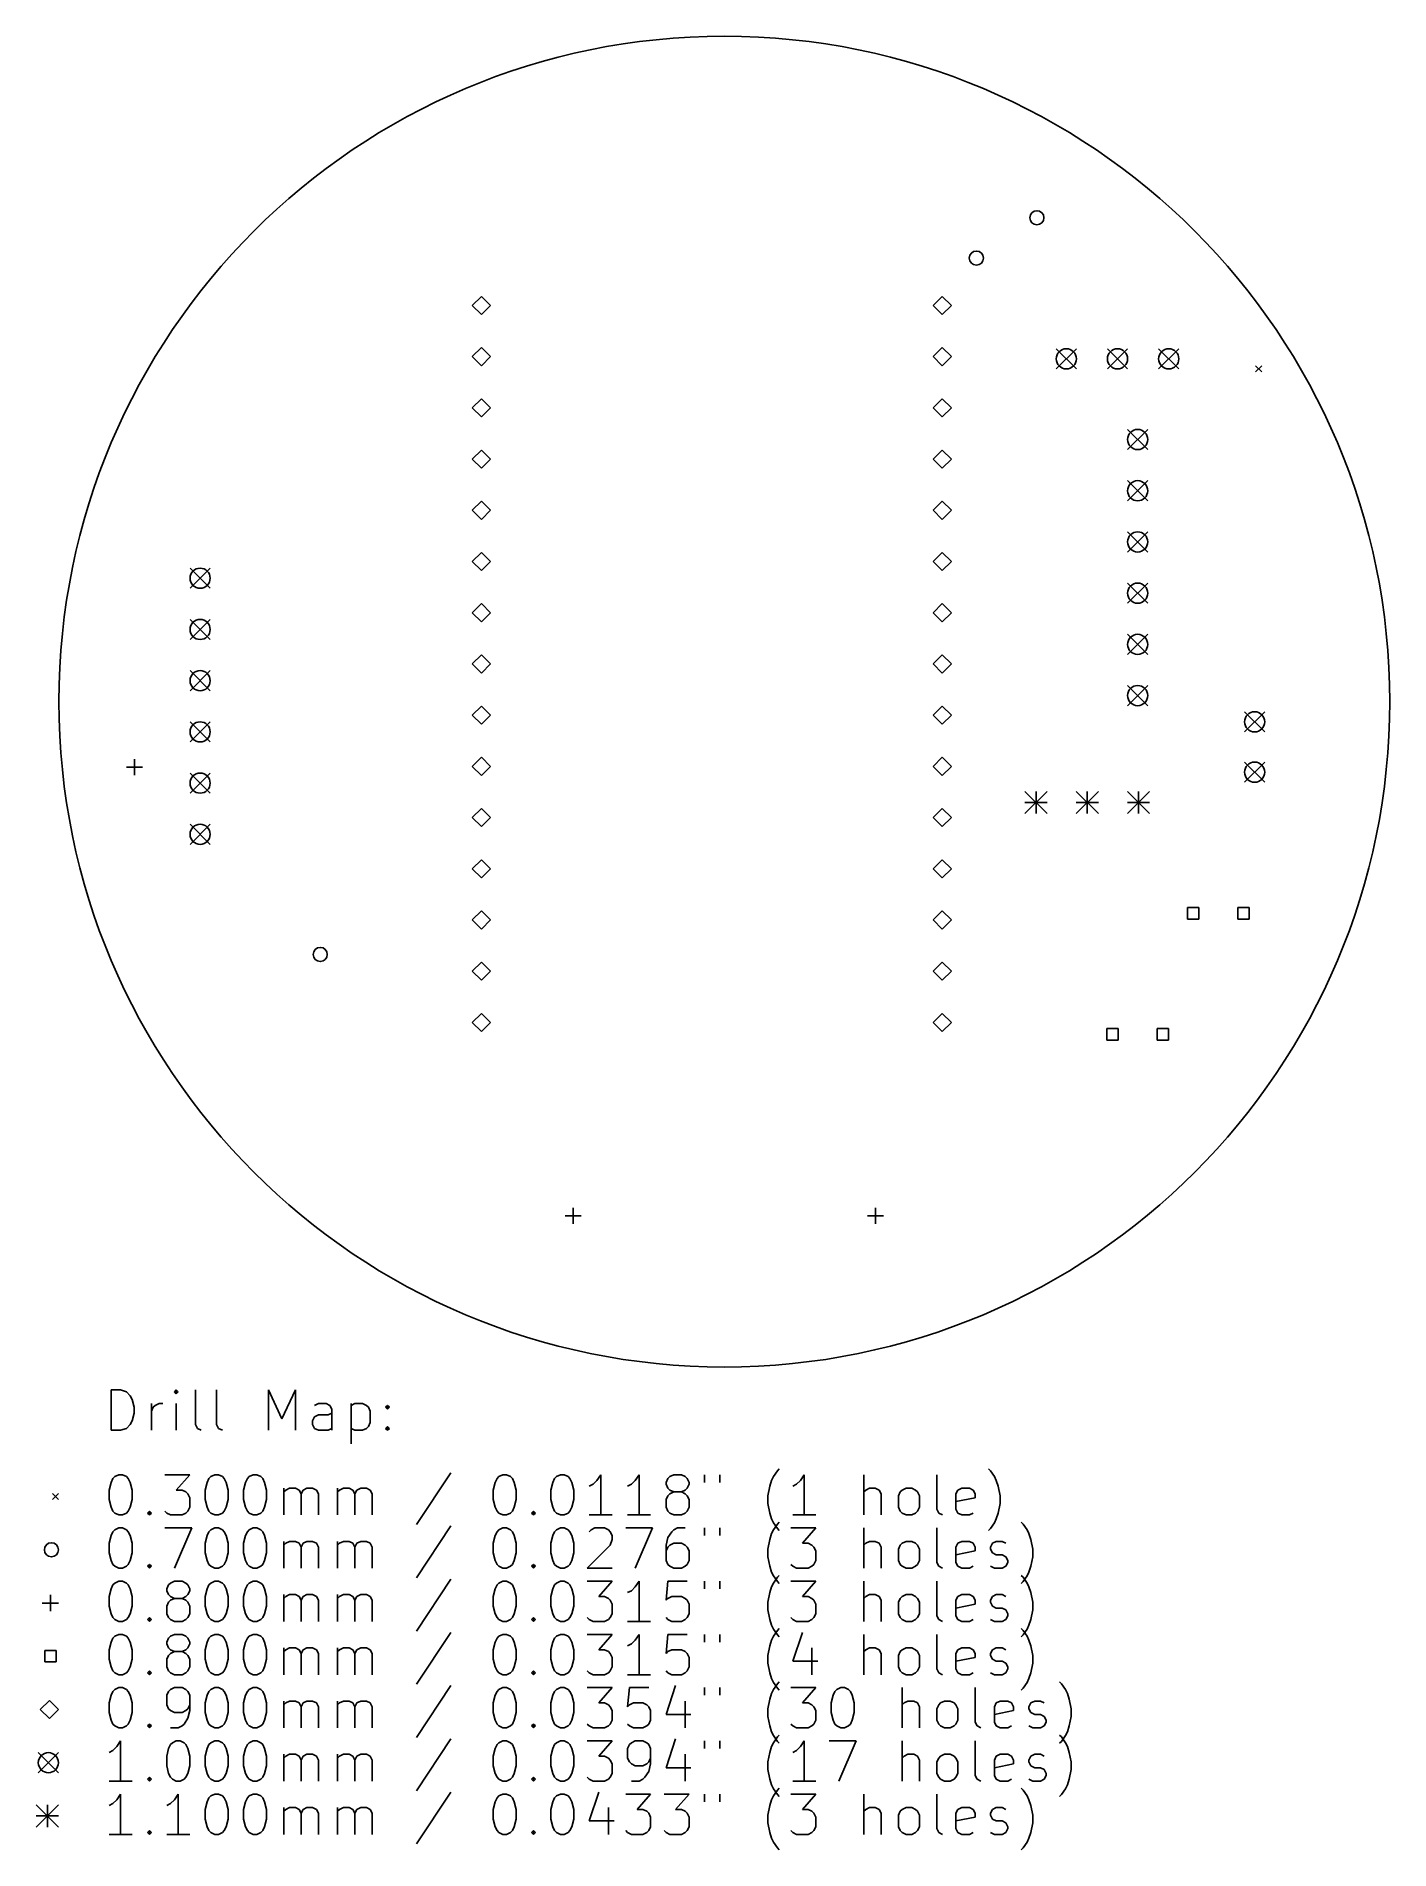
# Model space of a CAD drawing. Extents: x 155.4 to 222.5, y -126.9 to -37.
import ezdxf

# ---------------------------------------------------------------- set-up
doc = ezdxf.new("R2010")
doc.units = 0
doc.layers.add('BLACK', color=7, linetype='CONTINUOUS')

msp = doc.modelspace()

# ---------------------------------------------------------------- linework, layer by layer
at = {"layer": 'BLACK', "linetype": 'CONTINUOUS'}
for p, q in [((177.45, -49.9), (177, -50.35)), ((177, -50.35), (177.45, -50.8)), ((177.9, -50.35), (177.45, -49.9)), ((177.45, -50.8), (177.9, -50.35)), ((200.31, -49.9), (199.86, -50.35)), ((199.86, -50.35), (200.31, -50.8)), ((200.76, -50.35), (200.31, -49.9)), ((200.31, -50.8), (200.76, -50.35)), ((177.45, -52.44), (177, -52.89)), ((177, -52.89), (177.45, -53.34)), ((177.9, -52.89), (177.45, -52.44)), ((177.45, -53.34), (177.9, -52.89)), ((200.31, -52.44), (199.86, -52.89)), ((199.86, -52.89), (200.31, -53.34)), ((200.76, -52.89), (200.31, -52.44)), ((200.31, -53.34), (200.76, -52.89)), ((205.96, -52.5), (206.96, -53.5)), ((206.96, -52.5), (205.96, -53.5)), ((208.5, -52.5), (209.5, -53.5)), ((209.5, -52.5), (208.5, -53.5)), ((211.04, -52.5), (212.04, -53.5)), ((212.04, -52.5), (211.04, -53.5)), ((215.85, -53.35), (216.15, -53.65)), ((216.15, -53.35), (215.85, -53.65)), ((177.45, -54.98), (177, -55.43)), ((177, -55.43), (177.45, -55.88)), ((177.9, -55.43), (177.45, -54.98)), ((177.45, -55.88), (177.9, -55.43)), ((200.31, -54.98), (199.86, -55.43)), ((199.86, -55.43), (200.31, -55.88)), ((200.76, -55.43), (200.31, -54.98)), ((200.31, -55.88), (200.76, -55.43)), ((209.5, -56.5), (210.5, -57.5)), ((210.5, -56.5), (209.5, -57.5)), ((177.45, -57.52), (177, -57.97)), ((177.9, -57.97), (177.45, -57.52)), ((200.31, -57.52), (199.86, -57.97)), ((200.76, -57.97), (200.31, -57.52)), ((177, -57.97), (177.45, -58.42)), ((177.45, -58.42), (177.9, -57.97)), ((199.86, -57.97), (200.31, -58.42)), ((200.31, -58.42), (200.76, -57.97)), ((209.5, -59.04), (210.5, -60.04)), ((210.5, -59.04), (209.5, -60.04)), ((177.45, -60.06), (177, -60.51)), ((177.9, -60.51), (177.45, -60.06)), ((200.31, -60.06), (199.86, -60.51)), ((200.76, -60.51), (200.31, -60.06)), ((177, -60.51), (177.45, -60.96)), ((177.45, -60.96), (177.9, -60.51)), ((199.86, -60.51), (200.31, -60.96)), ((200.31, -60.96), (200.76, -60.51)), ((209.5, -61.58), (210.5, -62.58)), ((210.5, -61.58), (209.5, -62.58)), ((177.45, -62.6), (177, -63.05)), ((177.9, -63.05), (177.45, -62.6)), ((200.31, -62.6), (199.86, -63.05)), ((200.76, -63.05), (200.31, -62.6)), ((163, -63.38), (164, -64.38)), ((164, -63.38), (163, -64.38)), ((177, -63.05), (177.45, -63.5)), ((177.45, -63.5), (177.9, -63.05)), ((199.86, -63.05), (200.31, -63.5)), ((200.31, -63.5), (200.76, -63.05)), ((209.5, -64.12), (210.5, -65.12)), ((210.5, -64.12), (209.5, -65.12)), ((177.45, -65.14), (177, -65.59)), ((177, -65.59), (177.45, -66.04)), ((177.9, -65.59), (177.45, -65.14)), ((177.45, -66.04), (177.9, -65.59)), ((200.31, -65.14), (199.86, -65.59)), ((199.86, -65.59), (200.31, -66.04)), ((200.76, -65.59), (200.31, -65.14)), ((200.31, -66.04), (200.76, -65.59)), ((163, -65.92), (164, -66.92)), ((164, -65.92), (163, -66.92)), ((209.5, -66.66), (210.5, -67.66)), ((210.5, -66.66), (209.5, -67.66)), ((177.45, -67.68), (177, -68.13)), ((177, -68.13), (177.45, -68.58)), ((177.9, -68.13), (177.45, -67.68)), ((177.45, -68.58), (177.9, -68.13)), ((200.31, -67.68), (199.86, -68.13)), ((199.86, -68.13), (200.31, -68.58)), ((200.76, -68.13), (200.31, -67.68)), ((200.31, -68.58), (200.76, -68.13)), ((163, -68.46), (164, -69.46)), ((164, -68.46), (163, -69.46)), ((209.5, -69.2), (210.5, -70.2)), ((210.5, -69.2), (209.5, -70.2)), ((163, -71), (164, -72)), ((164, -71), (163, -72)), ((177.45, -70.22), (177, -70.67)), ((177, -70.67), (177.45, -71.12)), ((177.9, -70.67), (177.45, -70.22)), ((177.45, -71.12), (177.9, -70.67)), ((200.31, -70.22), (199.86, -70.67)), ((199.86, -70.67), (200.31, -71.12)), ((200.76, -70.67), (200.31, -70.22)), ((200.31, -71.12), (200.76, -70.67)), ((215.3, -70.5), (216.3, -71.5)), ((216.3, -70.5), (215.3, -71.5)), ((160.25, -72.85), (160.25, -73.65)), ((177.45, -72.76), (177, -73.21)), ((177.9, -73.21), (177.45, -72.76)), ((200.31, -72.76), (199.86, -73.21)), ((200.76, -73.21), (200.31, -72.76)), ((159.85, -73.25), (160.65, -73.25)), ((163, -73.54), (164, -74.54)), ((164, -73.54), (163, -74.54)), ((177, -73.21), (177.45, -73.66)), ((177.45, -73.66), (177.9, -73.21)), ((199.86, -73.21), (200.31, -73.66)), ((200.31, -73.66), (200.76, -73.21)), ((215.3, -73), (216.3, -74)), ((216.3, -73), (215.3, -74)), ((204.41, -74.45), (205.51, -75.55)), ((205.51, -74.45), (204.41, -75.55)), ((204.96, -74.45), (204.96, -75.55)), ((206.95, -74.45), (208.05, -75.55)), ((208.05, -74.45), (206.95, -75.55)), ((207.5, -74.45), (207.5, -75.55)), ((209.49, -74.45), (210.59, -75.55)), ((210.59, -74.45), (209.49, -75.55)), ((210.04, -74.45), (210.04, -75.55)), ((177.45, -75.3), (177, -75.75)), ((177.9, -75.75), (177.45, -75.3)), ((200.31, -75.3), (199.86, -75.75)), ((200.76, -75.75), (200.31, -75.3)), ((204.41, -75), (205.51, -75)), ((206.95, -75), (208.05, -75)), ((209.49, -75), (210.59, -75)), ((163, -76.08), (164, -77.08)), ((164, -76.08), (163, -77.08)), ((177, -75.75), (177.45, -76.2)), ((177.45, -76.2), (177.9, -75.75)), ((199.86, -75.75), (200.31, -76.2)), ((200.31, -76.2), (200.76, -75.75)), ((177.45, -77.84), (177, -78.29)), ((177.9, -78.29), (177.45, -77.84)), ((200.31, -77.84), (199.86, -78.29)), ((200.76, -78.29), (200.31, -77.84)), ((177, -78.29), (177.45, -78.74)), ((177.45, -78.74), (177.9, -78.29)), ((199.86, -78.29), (200.31, -78.74)), ((200.31, -78.74), (200.76, -78.29)), ((177.45, -80.38), (177, -80.83)), ((177, -80.83), (177.45, -81.28)), ((177.9, -80.83), (177.45, -80.38)), ((177.45, -81.28), (177.9, -80.83)), ((200.31, -80.38), (199.86, -80.83)), ((199.86, -80.83), (200.31, -81.28)), ((200.76, -80.83), (200.31, -80.38)), ((200.31, -81.28), (200.76, -80.83)), ((213.032845, -80.217155), (212.467155, -80.217155)), ((212.467155, -80.217155), (212.467155, -80.782845)), ((212.467155, -80.782845), (213.032845, -80.782845)), ((213.032845, -80.782845), (213.032845, -80.217155)), ((215.532845, -80.217155), (214.967155, -80.217155)), ((214.967155, -80.217155), (214.967155, -80.782845)), ((214.967155, -80.782845), (215.532845, -80.782845)), ((215.532845, -80.782845), (215.532845, -80.217155)), ((177.45, -82.92), (177, -83.37)), ((177, -83.37), (177.45, -83.82)), ((177.9, -83.37), (177.45, -82.92)), ((177.45, -83.82), (177.9, -83.37)), ((200.31, -82.92), (199.86, -83.37)), ((199.86, -83.37), (200.31, -83.82)), ((200.76, -83.37), (200.31, -82.92)), ((200.31, -83.82), (200.76, -83.37)), ((177.45, -85.46), (177, -85.91)), ((177, -85.91), (177.45, -86.36)), ((177.9, -85.91), (177.45, -85.46)), ((177.45, -86.36), (177.9, -85.91)), ((200.31, -85.46), (199.86, -85.91)), ((199.86, -85.91), (200.31, -86.36)), ((200.76, -85.91), (200.31, -85.46)), ((200.31, -86.36), (200.76, -85.91)), ((209.032845, -86.217155), (208.467155, -86.217155)), ((208.467155, -86.217155), (208.467155, -86.782845)), ((209.032845, -86.782845), (209.032845, -86.217155)), ((211.532845, -86.217155), (210.967155, -86.217155)), ((210.967155, -86.217155), (210.967155, -86.782845)), ((211.532845, -86.782845), (211.532845, -86.217155)), ((208.467155, -86.782845), (209.032845, -86.782845)), ((210.967155, -86.782845), (211.532845, -86.782845)), ((182, -95.1), (182, -95.9)), ((197, -95.1), (197, -95.9)), ((181.6, -95.5), (182.4, -95.5)), ((196.6, -95.5), (197.4, -95.5)), ((159.082768, -106.139838), (159.082768, -104.139838)), ((159.082768, -104.139838), (159.558958, -104.139838)), ((159.558958, -104.139838), (159.844673, -104.235076)), ((159.844673, -104.235076), (160.035149, -104.425552)), ((162.320863, -104.139838), (162.225625, -104.235076)), ((162.225625, -104.235076), (162.320863, -104.330314)), ((162.416101, -104.235076), (162.320863, -104.139838)), ((162.320863, -104.139838), (162.320863, -104.330314)), ((162.320863, -104.330314), (162.416101, -104.235076)), ((163.273244, -105.854123), (163.273244, -104.139838)), ((164.320863, -105.854123), (164.320863, -104.139838)), ((166.892292, -106.139838), (166.892292, -104.139838)), ((166.892292, -104.139838), (167.558959, -105.568409)), ((167.558959, -105.568409), (168.225625, -104.139838)), ((168.225625, -104.139838), (168.225625, -106.139838)), ((160.035149, -104.425552), (160.130387, -104.616028)), ((160.130387, -104.616028), (160.225625, -104.99698)), ((160.225625, -104.99698), (160.225625, -105.282695)), ((161.082768, -106.139838), (161.082768, -104.806504)), ((161.082768, -105.187457), (161.178006, -104.99698)), ((161.178006, -104.99698), (161.273244, -104.901742)), ((161.273244, -104.901742), (161.46372, -104.806504)), ((161.46372, -104.806504), (161.654197, -104.806504)), ((162.320863, -106.139838), (162.320863, -104.806504)), ((169.368482, -104.806504), (169.178006, -104.901742)), ((169.749435, -104.806504), (169.368482, -104.806504)), ((169.939911, -104.901742), (169.749435, -104.806504)), ((170.035149, -105.092219), (169.939911, -104.901742)), ((170.035149, -106.139838), (170.035149, -105.092219)), ((170.98753, -104.806504), (170.98753, -106.806504)), ((170.98753, -104.901742), (171.178006, -104.806504)), ((171.178006, -104.806504), (171.558959, -104.806504)), ((171.558959, -104.806504), (171.749435, -104.901742)), ((171.749435, -104.901742), (171.844673, -104.99698)), ((171.844673, -104.99698), (171.939911, -105.187457)), ((171.939911, -105.187457), (171.939911, -105.758885)), ((172.701816, -104.99698), (172.797054, -104.901742)), ((172.797054, -105.092219), (172.701816, -104.99698)), ((172.797054, -104.901742), (172.892292, -104.99698)), ((172.797054, -104.901742), (172.797054, -105.092219)), ((172.892292, -104.99698), (172.797054, -105.092219)), ((159.844673, -106.0446), (159.558958, -106.139838)), ((160.035149, -105.854123), (159.844673, -106.0446)), ((160.130387, -105.663647), (160.035149, -105.854123)), ((160.225625, -105.282695), (160.130387, -105.663647)), ((163.368482, -106.0446), (163.273244, -105.854123)), ((163.558958, -106.139838), (163.368482, -106.0446)), ((164.416101, -106.0446), (164.320863, -105.854123)), ((164.606577, -106.139838), (164.416101, -106.0446)), ((169.082768, -105.663647), (169.178006, -105.473171)), ((169.082768, -105.854123), (169.082768, -105.663647)), ((169.178006, -106.0446), (169.082768, -105.854123)), ((169.178006, -105.473171), (169.368482, -105.377933)), ((169.368482, -106.139838), (169.178006, -106.0446)), ((169.368482, -105.377933), (169.844673, -105.377933)), ((169.844673, -105.377933), (170.035149, -105.282695)), ((170.035149, -106.0446), (169.844673, -106.139838)), ((171.178006, -106.139838), (170.98753, -106.0446)), ((171.749435, -106.0446), (171.558959, -106.139838)), ((171.844673, -105.949361), (171.749435, -106.0446)), ((171.939911, -105.758885), (171.844673, -105.949361)), ((172.701816, -106.0446), (172.797054, -105.949361)), ((172.797054, -106.139838), (172.701816, -106.0446)), ((172.797054, -105.949361), (172.892292, -106.0446)), ((172.797054, -105.949361), (172.797054, -106.139838)), ((172.892292, -106.0446), (172.797054, -106.139838)), ((159.558958, -106.139838), (159.082768, -106.139838)), ((169.844673, -106.139838), (169.368482, -106.139838)), ((171.558959, -106.139838), (171.178006, -106.139838)), ((158.98753, -109.101742), (159.082768, -108.72079)), ((159.082768, -108.72079), (159.178006, -108.530314)), ((159.178006, -108.530314), (159.273244, -108.435076)), ((159.273244, -108.435076), (159.46372, -108.339838)), ((159.46372, -108.339838), (159.654197, -108.339838)), ((159.654197, -108.339838), (159.844673, -108.435076)), ((159.844673, -108.435076), (159.939911, -108.530314)), ((159.939911, -108.530314), (160.035149, -108.72079)), ((160.035149, -108.72079), (160.130387, -109.101742)), ((161.749435, -108.339838), (162.98753, -108.339838)), ((162.98753, -108.339838), (162.320863, -109.101742)), ((163.749435, -109.101742), (163.844673, -108.72079)), ((163.844673, -108.72079), (163.939911, -108.530314)), ((163.939911, -108.530314), (164.035149, -108.435076)), ((164.035149, -108.435076), (164.225625, -108.339838)), ((164.225625, -108.339838), (164.416102, -108.339838)), ((164.416102, -108.339838), (164.606578, -108.435076)), ((164.606578, -108.435076), (164.701816, -108.530314)), ((164.701816, -108.530314), (164.797054, -108.72079)), ((164.797054, -108.72079), (164.892292, -109.101742)), ((165.654197, -109.101742), (165.749435, -108.72079)), ((165.749435, -108.72079), (165.844673, -108.530314)), ((165.844673, -108.530314), (165.939911, -108.435076)), ((165.939911, -108.435076), (166.130387, -108.339838)), ((166.130387, -108.339838), (166.320864, -108.339838)), ((166.320864, -108.339838), (166.51134, -108.435076)), ((166.51134, -108.435076), (166.606578, -108.530314)), ((166.606578, -108.530314), (166.701816, -108.72079)), ((166.701816, -108.72079), (166.797054, -109.101742)), ((175.939912, -108.2446), (174.225627, -110.816028)), ((178.035151, -109.101742), (178.130389, -108.72079)), ((178.130389, -108.72079), (178.225627, -108.530314)), ((178.225627, -108.530314), (178.320865, -108.435076)), ((178.320865, -108.435076), (178.511341, -108.339838)), ((178.511341, -108.339838), (178.701818, -108.339838)), ((178.701818, -108.339838), (178.892294, -108.435076)), ((178.892294, -108.435076), (178.987532, -108.530314)), ((178.987532, -108.530314), (179.08277, -108.72079)), ((179.08277, -108.72079), (179.178008, -109.101742)), ((180.892294, -109.101742), (180.987532, -108.72079)), ((180.987532, -108.72079), (181.08277, -108.530314)), ((181.08277, -108.530314), (181.178008, -108.435076)), ((181.178008, -108.435076), (181.368484, -108.339838)), ((181.368484, -108.339838), (181.558961, -108.339838)), ((181.558961, -108.339838), (181.749437, -108.435076)), ((181.749437, -108.435076), (181.844675, -108.530314)), ((181.844675, -108.530314), (181.939913, -108.72079)), ((181.939913, -108.72079), (182.035151, -109.101742)), ((182.987532, -108.816028), (182.797056, -108.911266)), ((183.178008, -108.625552), (182.987532, -108.816028)), ((183.368484, -108.339838), (183.178008, -108.625552)), ((183.368484, -110.339838), (183.368484, -108.339838)), ((184.892294, -108.816028), (184.701818, -108.911266)), ((185.08277, -108.625552), (184.892294, -108.816028)), ((185.273246, -108.339838), (185.08277, -108.625552)), ((185.273246, -110.339838), (185.273246, -108.339838)), ((186.60658, -108.72079), (186.701818, -108.530314)), ((186.60658, -108.816028), (186.60658, -108.72079)), ((186.701818, -109.006504), (186.60658, -108.816028)), ((186.701818, -108.530314), (186.797056, -108.435076)), ((186.797056, -108.435076), (186.987532, -108.339838)), ((186.987532, -108.339838), (187.368485, -108.339838)), ((187.368485, -108.339838), (187.558961, -108.435076)), ((187.558961, -108.435076), (187.654199, -108.530314)), ((187.654199, -108.530314), (187.749437, -108.72079)), ((187.749437, -108.816028), (187.654199, -109.006504)), ((187.749437, -108.72079), (187.749437, -108.816028)), ((188.511342, -108.339838), (188.511342, -108.72079)), ((189.273247, -108.339838), (189.273247, -108.72079)), ((191.749438, -108.911266), (191.844676, -108.625552)), ((191.844676, -108.625552), (191.939914, -108.435076)), ((191.939914, -108.435076), (192.13039, -108.149361)), ((192.13039, -108.149361), (192.225629, -108.054123)), ((193.082771, -108.816028), (192.892295, -108.911266)), ((193.273247, -108.625552), (193.082771, -108.816028)), ((193.463723, -108.339838), (193.273247, -108.625552)), ((193.463723, -110.339838), (193.463723, -108.339838)), ((196.416105, -110.339838), (196.416105, -108.339838)), ((200.035153, -110.054123), (200.035153, -108.339838)), ((202.70182, -108.149361), (202.606582, -108.054123)), ((202.892296, -108.435076), (202.70182, -108.149361)), ((202.987534, -108.625552), (202.892296, -108.435076)), ((203.082772, -108.911266), (202.987534, -108.625552)), ((156.175, -109.275), (156.475, -109.575)), ((156.475, -109.275), (156.175, -109.575)), ((158.98753, -109.577933), (158.98753, -109.101742)), ((159.082768, -109.958885), (158.98753, -109.577933)), ((160.130387, -109.577933), (160.035149, -109.958885)), ((160.130387, -109.101742), (160.130387, -109.577933)), ((162.320863, -109.101742), (162.606578, -109.101742)), ((162.606578, -109.101742), (162.797054, -109.19698)), ((162.797054, -109.19698), (162.892292, -109.292219)), ((162.892292, -109.292219), (162.98753, -109.482695)), ((162.98753, -109.482695), (162.98753, -109.958885)), ((163.749435, -109.577933), (163.749435, -109.101742)), ((163.844673, -109.958885), (163.749435, -109.577933)), ((164.892292, -109.577933), (164.797054, -109.958885)), ((164.892292, -109.101742), (164.892292, -109.577933)), ((165.654197, -109.577933), (165.654197, -109.101742)), ((165.749435, -109.958885), (165.654197, -109.577933)), ((166.797054, -109.577933), (166.701816, -109.958885)), ((166.797054, -109.101742), (166.797054, -109.577933)), ((167.654197, -110.339838), (167.654197, -109.006504)), ((167.654197, -109.19698), (167.749435, -109.101742)), ((167.749435, -109.101742), (167.939911, -109.006504)), ((167.939911, -109.006504), (168.225626, -109.006504)), ((168.225626, -109.006504), (168.416102, -109.101742)), ((168.416102, -109.101742), (168.51134, -109.292219)), ((168.51134, -109.292219), (168.606578, -109.101742)), ((168.51134, -109.292219), (168.51134, -110.339838)), ((168.606578, -109.101742), (168.797054, -109.006504)), ((168.797054, -109.006504), (169.082768, -109.006504)), ((169.082768, -109.006504), (169.273245, -109.101742)), ((169.273245, -109.101742), (169.368483, -109.292219)), ((169.368483, -109.292219), (169.368483, -110.339838)), ((170.320864, -110.339838), (170.320864, -109.006504)), ((170.320864, -109.19698), (170.416102, -109.101742)), ((170.416102, -109.101742), (170.606578, -109.006504)), ((170.606578, -109.006504), (170.892293, -109.006504)), ((170.892293, -109.006504), (171.082769, -109.101742)), ((171.082769, -109.101742), (171.178007, -109.292219)), ((171.178007, -109.292219), (171.273245, -109.101742)), ((171.178007, -109.292219), (171.178007, -110.339838)), ((171.273245, -109.101742), (171.463721, -109.006504)), ((171.463721, -109.006504), (171.749435, -109.006504)), ((171.749435, -109.006504), (171.939912, -109.101742)), ((171.939912, -109.101742), (172.03515, -109.292219)), ((172.03515, -109.292219), (172.03515, -110.339838)), ((178.035151, -109.577933), (178.035151, -109.101742)), ((178.130389, -109.958885), (178.035151, -109.577933)), ((179.178008, -109.577933), (179.08277, -109.958885)), ((179.178008, -109.101742), (179.178008, -109.577933)), ((180.892294, -109.577933), (180.892294, -109.101742)), ((180.987532, -109.958885), (180.892294, -109.577933)), ((182.035151, -109.577933), (181.939913, -109.958885)), ((182.035151, -109.101742), (182.035151, -109.577933)), ((186.701818, -109.387457), (186.60658, -109.577933)), ((186.60658, -109.577933), (186.60658, -109.958885)), ((186.797056, -109.101742), (186.701818, -109.006504)), ((186.797056, -109.292219), (186.701818, -109.387457)), ((186.987532, -109.19698), (186.797056, -109.101742)), ((186.987532, -109.19698), (186.797056, -109.292219)), ((187.368485, -109.19698), (186.987532, -109.19698)), ((187.558961, -109.101742), (187.368485, -109.19698)), ((187.558961, -109.292219), (187.368485, -109.19698)), ((187.654199, -109.006504), (187.558961, -109.101742)), ((187.654199, -109.387457), (187.558961, -109.292219)), ((187.749437, -109.577933), (187.654199, -109.387457)), ((187.749437, -109.958885), (187.749437, -109.577933)), ((191.6542, -109.387457), (191.749438, -108.911266)), ((191.6542, -109.768409), (191.6542, -109.387457)), ((196.511343, -109.101742), (196.416105, -109.19698)), ((196.701819, -109.006504), (196.511343, -109.101742)), ((196.987534, -109.006504), (196.701819, -109.006504)), ((197.17801, -109.101742), (196.987534, -109.006504)), ((197.273248, -109.292219), (197.17801, -109.101742)), ((197.273248, -110.339838), (197.273248, -109.292219)), ((198.130391, -109.387457), (198.225629, -109.19698)), ((198.130391, -109.958885), (198.130391, -109.387457)), ((198.225629, -109.19698), (198.320867, -109.101742)), ((198.320867, -109.101742), (198.511343, -109.006504)), ((198.511343, -109.006504), (198.797058, -109.006504)), ((198.797058, -109.006504), (198.987534, -109.101742)), ((198.987534, -109.101742), (199.082772, -109.19698)), ((199.082772, -109.19698), (199.17801, -109.387457)), ((199.17801, -109.387457), (199.17801, -109.958885)), ((200.987534, -109.292219), (201.082772, -109.101742)), ((200.987534, -110.054123), (200.987534, -109.292219)), ((201.939915, -109.482695), (200.987534, -109.673171)), ((201.082772, -109.101742), (201.273248, -109.006504)), ((201.273248, -109.006504), (201.654201, -109.006504)), ((201.654201, -109.006504), (201.844677, -109.101742)), ((201.844677, -109.101742), (201.939915, -109.292219)), ((201.939915, -109.292219), (201.939915, -109.482695)), ((203.17801, -109.387457), (203.082772, -108.911266)), ((203.17801, -109.768409), (203.17801, -109.387457)), ((159.178006, -110.149361), (159.082768, -109.958885)), ((159.273244, -110.2446), (159.178006, -110.149361)), ((159.46372, -110.339838), (159.273244, -110.2446)), ((159.654197, -110.339838), (159.46372, -110.339838)), ((159.844673, -110.2446), (159.654197, -110.339838)), ((159.939911, -110.149361), (159.844673, -110.2446)), ((160.035149, -109.958885), (159.939911, -110.149361)), ((160.892292, -110.2446), (160.98753, -110.149361)), ((160.98753, -110.339838), (160.892292, -110.2446)), ((160.98753, -110.149361), (161.082768, -110.2446)), ((160.98753, -110.149361), (160.98753, -110.339838)), ((161.082768, -110.2446), (160.98753, -110.339838)), ((161.844673, -110.2446), (161.749435, -110.149361)), ((162.035149, -110.339838), (161.844673, -110.2446)), ((162.606578, -110.339838), (162.035149, -110.339838)), ((162.797054, -110.2446), (162.606578, -110.339838)), ((162.892292, -110.149361), (162.797054, -110.2446)), ((162.98753, -109.958885), (162.892292, -110.149361)), ((163.939911, -110.149361), (163.844673, -109.958885)), ((164.035149, -110.2446), (163.939911, -110.149361)), ((164.225625, -110.339838), (164.035149, -110.2446)), ((164.416102, -110.339838), (164.225625, -110.339838)), ((164.606578, -110.2446), (164.416102, -110.339838)), ((164.701816, -110.149361), (164.606578, -110.2446)), ((164.797054, -109.958885), (164.701816, -110.149361)), ((165.844673, -110.149361), (165.749435, -109.958885)), ((165.939911, -110.2446), (165.844673, -110.149361)), ((166.130387, -110.339838), (165.939911, -110.2446)), ((166.320864, -110.339838), (166.130387, -110.339838)), ((166.51134, -110.2446), (166.320864, -110.339838)), ((166.606578, -110.149361), (166.51134, -110.2446)), ((166.701816, -109.958885), (166.606578, -110.149361)), ((178.225627, -110.149361), (178.130389, -109.958885)), ((178.320865, -110.2446), (178.225627, -110.149361)), ((178.511341, -110.339838), (178.320865, -110.2446)), ((178.701818, -110.339838), (178.511341, -110.339838)), ((178.892294, -110.2446), (178.701818, -110.339838)), ((178.987532, -110.149361), (178.892294, -110.2446)), ((179.08277, -109.958885), (178.987532, -110.149361)), ((179.939913, -110.2446), (180.035151, -110.149361)), ((180.035151, -110.339838), (179.939913, -110.2446)), ((180.035151, -110.149361), (180.130389, -110.2446)), ((180.035151, -110.149361), (180.035151, -110.339838)), ((180.130389, -110.2446), (180.035151, -110.339838)), ((181.08277, -110.149361), (180.987532, -109.958885)), ((181.178008, -110.2446), (181.08277, -110.149361)), ((181.368484, -110.339838), (181.178008, -110.2446)), ((181.558961, -110.339838), (181.368484, -110.339838)), ((181.749437, -110.2446), (181.558961, -110.339838)), ((181.844675, -110.149361), (181.749437, -110.2446)), ((181.939913, -109.958885), (181.844675, -110.149361)), ((183.939913, -110.339838), (182.797056, -110.339838)), ((185.844675, -110.339838), (184.701818, -110.339838)), ((186.60658, -109.958885), (186.701818, -110.149361)), ((186.701818, -110.149361), (186.797056, -110.2446)), ((186.797056, -110.2446), (186.987532, -110.339838)), ((186.987532, -110.339838), (187.368485, -110.339838)), ((187.368485, -110.339838), (187.558961, -110.2446)), ((187.558961, -110.2446), (187.654199, -110.149361)), ((187.654199, -110.149361), (187.749437, -109.958885)), ((191.749438, -110.2446), (191.6542, -109.768409)), ((191.844676, -110.530314), (191.749438, -110.2446)), ((191.939914, -110.72079), (191.844676, -110.530314)), ((194.035152, -110.339838), (192.892295, -110.339838)), ((198.225629, -110.149361), (198.130391, -109.958885)), ((198.320867, -110.2446), (198.225629, -110.149361)), ((198.511343, -110.339838), (198.320867, -110.2446)), ((198.797058, -110.339838), (198.511343, -110.339838)), ((198.987534, -110.2446), (198.797058, -110.339838)), ((199.082772, -110.149361), (198.987534, -110.2446)), ((199.17801, -109.958885), (199.082772, -110.149361)), ((200.130391, -110.2446), (200.035153, -110.054123)), ((200.320867, -110.339838), (200.130391, -110.2446)), ((201.082772, -110.2446), (200.987534, -110.054123)), ((201.273248, -110.339838), (201.082772, -110.2446)), ((201.654201, -110.339838), (201.273248, -110.339838)), ((201.844677, -110.2446), (201.654201, -110.339838)), ((202.892296, -110.72079), (202.987534, -110.530314)), ((202.987534, -110.530314), (203.082772, -110.2446)), ((203.082772, -110.2446), (203.17801, -109.768409)), ((158.98753, -111.741742), (159.082768, -111.36079)), ((159.082768, -111.36079), (159.178006, -111.170314)), ((159.178006, -111.170314), (159.273244, -111.075076)), ((159.273244, -111.075076), (159.46372, -110.979838)), ((159.46372, -110.979838), (159.654197, -110.979838)), ((159.654197, -110.979838), (159.844673, -111.075076)), ((159.844673, -111.075076), (159.939911, -111.170314)), ((159.939911, -111.170314), (160.035149, -111.36079)), ((160.035149, -111.36079), (160.130387, -111.741742)), ((161.749435, -110.979838), (163.082768, -110.979838)), ((163.082768, -110.979838), (162.225625, -112.979838)), ((163.749435, -111.741742), (163.844673, -111.36079)), ((163.844673, -111.36079), (163.939911, -111.170314)), ((163.939911, -111.170314), (164.035149, -111.075076)), ((164.035149, -111.075076), (164.225625, -110.979838)), ((164.225625, -110.979838), (164.416102, -110.979838)), ((164.416102, -110.979838), (164.606578, -111.075076)), ((164.606578, -111.075076), (164.701816, -111.170314)), ((164.701816, -111.170314), (164.797054, -111.36079)), ((164.797054, -111.36079), (164.892292, -111.741742)), ((165.654197, -111.741742), (165.749435, -111.36079)), ((165.749435, -111.36079), (165.844673, -111.170314)), ((165.844673, -111.170314), (165.939911, -111.075076)), ((165.939911, -111.075076), (166.130387, -110.979838)), ((166.130387, -110.979838), (166.320864, -110.979838)), ((166.320864, -110.979838), (166.51134, -111.075076)), ((166.51134, -111.075076), (166.606578, -111.170314)), ((166.606578, -111.170314), (166.701816, -111.36079)), ((166.701816, -111.36079), (166.797054, -111.741742)), ((175.939912, -110.8846), (174.225627, -113.456028)), ((178.035151, -111.741742), (178.130389, -111.36079)), ((178.130389, -111.36079), (178.225627, -111.170314)), ((178.225627, -111.170314), (178.320865, -111.075076)), ((178.320865, -111.075076), (178.511341, -110.979838)), ((178.511341, -110.979838), (178.701818, -110.979838)), ((178.701818, -110.979838), (178.892294, -111.075076)), ((178.892294, -111.075076), (178.987532, -111.170314)), ((178.987532, -111.170314), (179.08277, -111.36079)), ((179.08277, -111.36079), (179.178008, -111.741742)), ((180.892294, -111.741742), (180.987532, -111.36079)), ((180.987532, -111.36079), (181.08277, -111.170314)), ((181.08277, -111.170314), (181.178008, -111.075076)), ((181.178008, -111.075076), (181.368484, -110.979838)), ((181.368484, -110.979838), (181.558961, -110.979838)), ((181.558961, -110.979838), (181.749437, -111.075076)), ((181.749437, -111.075076), (181.844675, -111.170314)), ((181.844675, -111.170314), (181.939913, -111.36079)), ((181.939913, -111.36079), (182.035151, -111.741742)), ((182.797056, -111.170314), (182.892294, -111.075076)), ((182.892294, -111.075076), (183.08277, -110.979838)), ((183.08277, -110.979838), (183.558961, -110.979838)), ((183.558961, -110.979838), (183.749437, -111.075076)), ((183.749437, -111.075076), (183.844675, -111.170314)), ((183.844675, -111.170314), (183.939913, -111.36079)), ((183.939913, -111.36079), (183.939913, -111.551266)), ((184.60658, -110.979838), (185.939913, -110.979838)), ((185.939913, -110.979838), (185.08277, -112.979838)), ((186.701818, -111.456028), (186.60658, -111.83698)), ((186.892294, -111.170314), (186.701818, -111.456028)), ((186.987532, -111.075076), (186.892294, -111.170314)), ((187.178008, -110.979838), (186.987532, -111.075076)), ((187.558961, -110.979838), (187.178008, -110.979838)), ((188.511342, -110.979838), (188.511342, -111.36079)), ((189.273247, -110.979838), (189.273247, -111.36079)), ((191.749438, -111.551266), (191.844676, -111.265552)), ((191.844676, -111.265552), (191.939914, -111.075076)), ((192.13039, -111.006504), (191.939914, -110.72079)), ((191.939914, -111.075076), (192.13039, -110.789361)), ((192.13039, -110.789361), (192.225629, -110.694123)), ((192.225629, -111.101742), (192.13039, -111.006504)), ((192.797057, -110.979838), (194.035152, -110.979838)), ((194.035152, -110.979838), (193.368485, -111.741742)), ((196.416105, -112.979838), (196.416105, -110.979838)), ((200.035153, -112.694123), (200.035153, -110.979838)), ((202.606582, -111.101742), (202.70182, -111.006504)), ((202.70182, -111.006504), (202.892296, -110.72079)), ((204.320868, -110.789361), (204.22563, -110.694123)), ((204.511344, -111.075076), (204.320868, -110.789361)), ((204.606582, -111.265552), (204.511344, -111.075076)), ((204.70182, -111.551266), (204.606582, -111.265552)), ((158.98753, -112.217933), (158.98753, -111.741742)), ((159.082768, -112.598885), (158.98753, -112.217933)), ((160.130387, -112.217933), (160.035149, -112.598885)), ((160.130387, -111.741742), (160.130387, -112.217933)), ((163.749435, -112.217933), (163.749435, -111.741742)), ((163.844673, -112.598885), (163.749435, -112.217933)), ((164.892292, -112.217933), (164.797054, -112.598885)), ((164.892292, -111.741742), (164.892292, -112.217933)), ((165.654197, -112.217933), (165.654197, -111.741742)), ((165.749435, -112.598885), (165.654197, -112.217933)), ((166.797054, -112.217933), (166.701816, -112.598885)), ((166.797054, -111.741742), (166.797054, -112.217933)), ((167.654197, -112.979838), (167.654197, -111.646504)), ((167.654197, -111.83698), (167.749435, -111.741742)), ((167.749435, -111.741742), (167.939911, -111.646504)), ((167.939911, -111.646504), (168.225626, -111.646504)), ((168.225626, -111.646504), (168.416102, -111.741742)), ((168.416102, -111.741742), (168.51134, -111.932219)), ((168.51134, -111.932219), (168.606578, -111.741742)), ((168.51134, -111.932219), (168.51134, -112.979838)), ((168.606578, -111.741742), (168.797054, -111.646504)), ((168.797054, -111.646504), (169.082768, -111.646504)), ((169.082768, -111.646504), (169.273245, -111.741742)), ((169.273245, -111.741742), (169.368483, -111.932219)), ((169.368483, -111.932219), (169.368483, -112.979838)), ((170.320864, -112.979838), (170.320864, -111.646504)), ((170.320864, -111.83698), (170.416102, -111.741742)), ((170.416102, -111.741742), (170.606578, -111.646504)), ((170.606578, -111.646504), (170.892293, -111.646504)), ((170.892293, -111.646504), (171.082769, -111.741742)), ((171.082769, -111.741742), (171.178007, -111.932219)), ((171.178007, -111.932219), (171.273245, -111.741742)), ((171.178007, -111.932219), (171.178007, -112.979838)), ((171.273245, -111.741742), (171.463721, -111.646504)), ((171.463721, -111.646504), (171.749435, -111.646504)), ((171.749435, -111.646504), (171.939912, -111.741742)), ((171.939912, -111.741742), (172.03515, -111.932219)), ((172.03515, -111.932219), (172.03515, -112.979838)), ((178.035151, -112.217933), (178.035151, -111.741742)), ((178.130389, -112.598885), (178.035151, -112.217933)), ((179.178008, -112.217933), (179.08277, -112.598885)), ((179.178008, -111.741742), (179.178008, -112.217933)), ((180.892294, -112.217933), (180.892294, -111.741742)), ((180.987532, -112.598885), (180.892294, -112.217933)), ((182.035151, -112.217933), (181.939913, -112.598885)), ((182.035151, -111.741742), (182.035151, -112.217933)), ((183.844675, -111.83698), (182.701818, -112.979838)), ((183.939913, -111.551266), (183.844675, -111.83698)), ((186.60658, -111.83698), (186.60658, -112.598885)), ((186.701818, -111.932219), (186.60658, -112.122695)), ((186.797056, -111.83698), (186.701818, -111.932219)), ((186.987532, -111.741742), (186.797056, -111.83698)), ((187.368485, -111.741742), (186.987532, -111.741742)), ((187.558961, -111.83698), (187.368485, -111.741742)), ((187.654199, -111.932219), (187.558961, -111.83698)), ((187.749437, -112.122695), (187.654199, -111.932219)), ((187.749437, -112.598885), (187.749437, -112.122695)), ((191.6542, -112.027457), (191.749438, -111.551266)), ((191.6542, -112.408409), (191.6542, -112.027457)), ((191.749438, -112.8846), (191.6542, -112.408409)), ((193.368485, -111.741742), (193.6542, -111.741742)), ((193.6542, -111.741742), (193.844676, -111.83698)), ((193.844676, -111.83698), (193.939914, -111.932219)), ((193.939914, -111.932219), (194.035152, -112.122695)), ((194.035152, -112.122695), (194.035152, -112.598885)), ((196.511343, -111.741742), (196.416105, -111.83698)), ((196.701819, -111.646504), (196.511343, -111.741742)), ((196.987534, -111.646504), (196.701819, -111.646504)), ((197.17801, -111.741742), (196.987534, -111.646504)), ((197.273248, -111.932219), (197.17801, -111.741742)), ((197.273248, -112.979838), (197.273248, -111.932219)), ((198.130391, -112.027457), (198.225629, -111.83698)), ((198.130391, -112.598885), (198.130391, -112.027457)), ((198.225629, -111.83698), (198.320867, -111.741742)), ((198.320867, -111.741742), (198.511343, -111.646504)), ((198.511343, -111.646504), (198.797058, -111.646504)), ((198.797058, -111.646504), (198.987534, -111.741742)), ((198.987534, -111.741742), (199.082772, -111.83698)), ((199.082772, -111.83698), (199.17801, -112.027457)), ((199.17801, -112.027457), (199.17801, -112.598885)), ((200.987534, -111.932219), (201.082772, -111.741742)), ((200.987534, -112.694123), (200.987534, -111.932219)), ((201.939915, -112.122695), (200.987534, -112.313171)), ((201.082772, -111.741742), (201.273248, -111.646504)), ((201.273248, -111.646504), (201.654201, -111.646504)), ((201.654201, -111.646504), (201.844677, -111.741742)), ((201.844677, -111.741742), (201.939915, -111.932219)), ((201.939915, -111.932219), (201.939915, -112.122695)), ((202.70182, -111.932219), (202.797058, -111.741742)), ((202.70182, -112.027457), (202.70182, -111.932219)), ((202.797058, -112.217933), (202.70182, -112.027457)), ((202.797058, -111.741742), (202.987534, -111.646504)), ((202.987534, -112.313171), (202.797058, -112.217933)), ((202.987534, -111.646504), (203.273248, -111.646504)), ((203.273248, -112.313171), (202.987534, -112.313171)), ((203.273248, -111.646504), (203.463725, -111.741742)), ((203.463725, -112.408409), (203.273248, -112.313171)), ((203.558963, -112.598885), (203.463725, -112.408409)), ((204.797058, -112.027457), (204.70182, -111.551266)), ((204.70182, -112.8846), (204.797058, -112.408409)), ((204.797058, -112.408409), (204.797058, -112.027457)), ((159.178006, -112.789361), (159.082768, -112.598885)), ((159.273244, -112.8846), (159.178006, -112.789361)), ((159.46372, -112.979838), (159.273244, -112.8846)), ((159.654197, -112.979838), (159.46372, -112.979838)), ((159.844673, -112.8846), (159.654197, -112.979838)), ((159.939911, -112.789361), (159.844673, -112.8846)), ((160.035149, -112.598885), (159.939911, -112.789361)), ((160.892292, -112.8846), (160.98753, -112.789361)), ((160.98753, -112.979838), (160.892292, -112.8846)), ((160.98753, -112.789361), (161.082768, -112.8846)), ((160.98753, -112.789361), (160.98753, -112.979838)), ((161.082768, -112.8846), (160.98753, -112.979838)), ((163.939911, -112.789361), (163.844673, -112.598885)), ((164.035149, -112.8846), (163.939911, -112.789361)), ((164.225625, -112.979838), (164.035149, -112.8846)), ((164.416102, -112.979838), (164.225625, -112.979838)), ((164.606578, -112.8846), (164.416102, -112.979838)), ((164.701816, -112.789361), (164.606578, -112.8846)), ((164.797054, -112.598885), (164.701816, -112.789361)), ((165.844673, -112.789361), (165.749435, -112.598885)), ((165.939911, -112.8846), (165.844673, -112.789361)), ((166.130387, -112.979838), (165.939911, -112.8846)), ((166.320864, -112.979838), (166.130387, -112.979838)), ((166.51134, -112.8846), (166.320864, -112.979838)), ((166.606578, -112.789361), (166.51134, -112.8846)), ((166.701816, -112.598885), (166.606578, -112.789361)), ((178.225627, -112.789361), (178.130389, -112.598885)), ((178.320865, -112.8846), (178.225627, -112.789361)), ((178.511341, -112.979838), (178.320865, -112.8846)), ((178.701818, -112.979838), (178.511341, -112.979838)), ((178.892294, -112.8846), (178.701818, -112.979838)), ((178.987532, -112.789361), (178.892294, -112.8846)), ((179.08277, -112.598885), (178.987532, -112.789361)), ((179.939913, -112.8846), (180.035151, -112.789361)), ((180.035151, -112.979838), (179.939913, -112.8846)), ((180.035151, -112.789361), (180.130389, -112.8846)), ((180.035151, -112.789361), (180.035151, -112.979838)), ((180.130389, -112.8846), (180.035151, -112.979838)), ((181.08277, -112.789361), (180.987532, -112.598885)), ((181.178008, -112.8846), (181.08277, -112.789361)), ((181.368484, -112.979838), (181.178008, -112.8846)), ((181.558961, -112.979838), (181.368484, -112.979838)), ((181.749437, -112.8846), (181.558961, -112.979838)), ((181.844675, -112.789361), (181.749437, -112.8846)), ((181.939913, -112.598885), (181.844675, -112.789361)), ((182.701818, -112.979838), (183.939913, -112.979838)), ((186.60658, -112.598885), (186.701818, -112.789361)), ((186.701818, -112.789361), (186.797056, -112.8846)), ((186.797056, -112.8846), (186.987532, -112.979838)), ((186.987532, -112.979838), (187.368485, -112.979838)), ((187.368485, -112.979838), (187.558961, -112.8846)), ((187.558961, -112.8846), (187.654199, -112.789361)), ((187.654199, -112.789361), (187.749437, -112.598885)), ((191.844676, -113.170314), (191.749438, -112.8846)), ((191.939914, -113.36079), (191.844676, -113.170314)), ((192.892295, -112.8846), (192.797057, -112.789361)), ((193.082771, -112.979838), (192.892295, -112.8846)), ((193.6542, -112.979838), (193.082771, -112.979838)), ((193.844676, -112.8846), (193.6542, -112.979838)), ((193.939914, -112.789361), (193.844676, -112.8846)), ((194.035152, -112.598885), (193.939914, -112.789361)), ((198.225629, -112.789361), (198.130391, -112.598885)), ((198.320867, -112.8846), (198.225629, -112.789361)), ((198.511343, -112.979838), (198.320867, -112.8846)), ((198.797058, -112.979838), (198.511343, -112.979838)), ((198.987534, -112.8846), (198.797058, -112.979838)), ((199.082772, -112.789361), (198.987534, -112.8846)), ((199.17801, -112.598885), (199.082772, -112.789361)), ((200.130391, -112.8846), (200.035153, -112.694123)), ((200.320867, -112.979838), (200.130391, -112.8846)), ((201.082772, -112.8846), (200.987534, -112.694123)), ((201.273248, -112.979838), (201.082772, -112.8846)), ((201.654201, -112.979838), (201.273248, -112.979838)), ((201.844677, -112.8846), (201.654201, -112.979838)), ((202.70182, -112.8846), (202.892296, -112.979838)), ((202.892296, -112.979838), (203.273248, -112.979838)), ((203.273248, -112.979838), (203.463725, -112.8846)), ((203.463725, -112.8846), (203.558963, -112.694123)), ((203.558963, -112.694123), (203.558963, -112.598885)), ((204.511344, -113.36079), (204.606582, -113.170314)), ((204.606582, -113.170314), (204.70182, -112.8846)), ((158.98753, -114.381742), (159.082768, -114.00079)), ((159.082768, -114.00079), (159.178006, -113.810314)), ((159.178006, -113.810314), (159.273244, -113.715076)), ((159.273244, -113.715076), (159.46372, -113.619838)), ((159.46372, -113.619838), (159.654197, -113.619838)), ((159.654197, -113.619838), (159.844673, -113.715076)), ((159.844673, -113.715076), (159.939911, -113.810314)), ((159.939911, -113.810314), (160.035149, -114.00079)), ((160.035149, -114.00079), (160.130387, -114.381742)), ((161.844673, -114.00079), (161.939911, -113.810314)), ((161.844673, -114.096028), (161.844673, -114.00079)), ((161.939911, -114.286504), (161.844673, -114.096028)), ((161.939911, -113.810314), (162.035149, -113.715076)), ((162.035149, -113.715076), (162.225625, -113.619838)), ((162.225625, -113.619838), (162.606578, -113.619838)), ((162.606578, -113.619838), (162.797054, -113.715076)), ((162.797054, -113.715076), (162.892292, -113.810314)), ((162.892292, -113.810314), (162.98753, -114.00079)), ((162.98753, -114.096028), (162.892292, -114.286504)), ((162.98753, -114.00079), (162.98753, -114.096028)), ((163.749435, -114.381742), (163.844673, -114.00079)), ((163.844673, -114.00079), (163.939911, -113.810314)), ((163.939911, -113.810314), (164.035149, -113.715076)), ((164.035149, -113.715076), (164.225625, -113.619838)), ((164.225625, -113.619838), (164.416102, -113.619838)), ((164.416102, -113.619838), (164.606578, -113.715076)), ((164.606578, -113.715076), (164.701816, -113.810314)), ((164.701816, -113.810314), (164.797054, -114.00079)), ((164.797054, -114.00079), (164.892292, -114.381742)), ((165.654197, -114.381742), (165.749435, -114.00079)), ((165.749435, -114.00079), (165.844673, -113.810314)), ((165.844673, -113.810314), (165.939911, -113.715076)), ((165.939911, -113.715076), (166.130387, -113.619838)), ((166.130387, -113.619838), (166.320864, -113.619838)), ((166.320864, -113.619838), (166.51134, -113.715076)), ((166.51134, -113.715076), (166.606578, -113.810314)), ((166.606578, -113.810314), (166.701816, -114.00079)), ((166.701816, -114.00079), (166.797054, -114.381742)), ((175.939912, -113.5246), (174.225627, -116.096028)), ((178.035151, -114.381742), (178.130389, -114.00079)), ((178.130389, -114.00079), (178.225627, -113.810314)), ((178.225627, -113.810314), (178.320865, -113.715076)), ((178.320865, -113.715076), (178.511341, -113.619838)), ((178.511341, -113.619838), (178.701818, -113.619838)), ((178.701818, -113.619838), (178.892294, -113.715076)), ((178.892294, -113.715076), (178.987532, -113.810314)), ((178.987532, -113.810314), (179.08277, -114.00079)), ((179.08277, -114.00079), (179.178008, -114.381742)), ((180.892294, -114.381742), (180.987532, -114.00079)), ((180.987532, -114.00079), (181.08277, -113.810314)), ((181.08277, -113.810314), (181.178008, -113.715076)), ((181.178008, -113.715076), (181.368484, -113.619838)), ((181.368484, -113.619838), (181.558961, -113.619838)), ((181.558961, -113.619838), (181.749437, -113.715076)), ((181.749437, -113.715076), (181.844675, -113.810314)), ((181.844675, -113.810314), (181.939913, -114.00079)), ((181.939913, -114.00079), (182.035151, -114.381742)), ((182.701818, -113.619838), (183.939913, -113.619838)), ((183.939913, -113.619838), (183.273246, -114.381742)), ((184.892294, -114.096028), (184.701818, -114.191266)), ((185.08277, -113.905552), (184.892294, -114.096028)), ((185.273246, -113.619838), (185.08277, -113.905552)), ((185.273246, -115.619838), (185.273246, -113.619838)), ((186.701818, -113.619838), (186.60658, -114.572219)), ((187.654199, -113.619838), (186.701818, -113.619838)), ((188.511342, -113.619838), (188.511342, -114.00079)), ((189.273247, -113.619838), (189.273247, -114.00079)), ((191.6542, -114.667457), (191.749438, -114.191266)), ((191.749438, -114.191266), (191.844676, -113.905552)), ((191.844676, -113.905552), (191.939914, -113.715076)), ((192.13039, -113.646504), (191.939914, -113.36079)), ((191.939914, -113.715076), (192.13039, -113.429361)), ((192.13039, -113.429361), (192.225629, -113.334123)), ((192.225629, -113.741742), (192.13039, -113.646504)), ((192.797057, -113.619838), (194.035152, -113.619838)), ((194.035152, -113.619838), (193.368485, -114.381742)), ((196.416105, -115.619838), (196.416105, -113.619838)), ((200.035153, -115.334123), (200.035153, -113.619838)), ((204.320868, -113.429361), (204.22563, -113.334123)), ((204.22563, -113.741742), (204.320868, -113.646504)), ((204.320868, -113.646504), (204.511344, -113.36079)), ((204.511344, -113.715076), (204.320868, -113.429361)), ((204.606582, -113.905552), (204.511344, -113.715076)), ((204.70182, -114.191266), (204.606582, -113.905552)), ((204.797058, -114.667457), (204.70182, -114.191266)), ((155.675, -114.705), (156.475, -114.705)), ((156.075, -114.305), (156.075, -115.105)), ((158.98753, -114.857933), (158.98753, -114.381742)), ((159.082768, -115.238885), (158.98753, -114.857933)), ((160.130387, -114.857933), (160.035149, -115.238885)), ((160.130387, -114.381742), (160.130387, -114.857933)), ((161.939911, -114.667457), (161.844673, -114.857933)), ((161.844673, -114.857933), (161.844673, -115.238885)), ((162.035149, -114.381742), (161.939911, -114.286504)), ((162.035149, -114.572219), (161.939911, -114.667457)), ((162.225625, -114.47698), (162.035149, -114.381742)), ((162.225625, -114.47698), (162.035149, -114.572219)), ((162.606578, -114.47698), (162.225625, -114.47698)), ((162.797054, -114.381742), (162.606578, -114.47698)), ((162.797054, -114.572219), (162.606578, -114.47698)), ((162.892292, -114.286504), (162.797054, -114.381742)), ((162.892292, -114.667457), (162.797054, -114.572219)), ((162.98753, -114.857933), (162.892292, -114.667457)), ((162.98753, -115.238885), (162.98753, -114.857933)), ((163.749435, -114.857933), (163.749435, -114.381742)), ((163.844673, -115.238885), (163.749435, -114.857933)), ((164.892292, -114.857933), (164.797054, -115.238885)), ((164.892292, -114.381742), (164.892292, -114.857933)), ((165.654197, -114.857933), (165.654197, -114.381742)), ((165.749435, -115.238885), (165.654197, -114.857933)), ((166.797054, -114.857933), (166.701816, -115.238885)), ((166.797054, -114.381742), (166.797054, -114.857933)), ((167.654197, -115.619838), (167.654197, -114.286504)), ((167.654197, -114.47698), (167.749435, -114.381742)), ((167.749435, -114.381742), (167.939911, -114.286504)), ((167.939911, -114.286504), (168.225626, -114.286504)), ((168.225626, -114.286504), (168.416102, -114.381742)), ((168.416102, -114.381742), (168.51134, -114.572219)), ((168.51134, -114.572219), (168.606578, -114.381742)), ((168.51134, -114.572219), (168.51134, -115.619838)), ((168.606578, -114.381742), (168.797054, -114.286504)), ((168.797054, -114.286504), (169.082768, -114.286504)), ((169.082768, -114.286504), (169.273245, -114.381742)), ((169.273245, -114.381742), (169.368483, -114.572219)), ((169.368483, -114.572219), (169.368483, -115.619838)), ((170.320864, -115.619838), (170.320864, -114.286504)), ((170.320864, -114.47698), (170.416102, -114.381742)), ((170.416102, -114.381742), (170.606578, -114.286504)), ((170.606578, -114.286504), (170.892293, -114.286504)), ((170.892293, -114.286504), (171.082769, -114.381742)), ((171.082769, -114.381742), (171.178007, -114.572219)), ((171.178007, -114.572219), (171.273245, -114.381742)), ((171.178007, -114.572219), (171.178007, -115.619838)), ((171.273245, -114.381742), (171.463721, -114.286504)), ((171.463721, -114.286504), (171.749435, -114.286504)), ((171.749435, -114.286504), (171.939912, -114.381742)), ((171.939912, -114.381742), (172.03515, -114.572219)), ((172.03515, -114.572219), (172.03515, -115.619838)), ((178.035151, -114.857933), (178.035151, -114.381742)), ((178.130389, -115.238885), (178.035151, -114.857933)), ((179.178008, -114.857933), (179.08277, -115.238885)), ((179.178008, -114.381742), (179.178008, -114.857933)), ((180.892294, -114.857933), (180.892294, -114.381742)), ((180.987532, -115.238885), (180.892294, -114.857933)), ((182.035151, -114.857933), (181.939913, -115.238885)), ((182.035151, -114.381742), (182.035151, -114.857933)), ((183.273246, -114.381742), (183.558961, -114.381742)), ((183.558961, -114.381742), (183.749437, -114.47698)), ((183.749437, -114.47698), (183.844675, -114.572219)), ((183.844675, -114.572219), (183.939913, -114.762695)), ((183.939913, -114.762695), (183.939913, -115.238885)), ((186.60658, -114.572219), (186.701818, -114.47698)), ((186.701818, -114.47698), (186.892294, -114.381742)), ((186.892294, -114.381742), (187.368485, -114.381742)), ((187.368485, -114.381742), (187.558961, -114.47698)), ((187.558961, -114.47698), (187.654199, -114.572219)), ((187.654199, -114.572219), (187.749437, -114.762695)), ((187.749437, -114.762695), (187.749437, -115.238885)), ((191.6542, -115.048409), (191.6542, -114.667457)), ((191.749438, -115.5246), (191.6542, -115.048409)), ((193.368485, -114.381742), (193.6542, -114.381742)), ((193.6542, -114.381742), (193.844676, -114.47698)), ((193.844676, -114.47698), (193.939914, -114.572219)), ((193.939914, -114.572219), (194.035152, -114.762695)), ((194.035152, -114.762695), (194.035152, -115.238885)), ((196.511343, -114.381742), (196.416105, -114.47698)), ((196.701819, -114.286504), (196.511343, -114.381742)), ((196.987534, -114.286504), (196.701819, -114.286504)), ((197.17801, -114.381742), (196.987534, -114.286504)), ((197.273248, -114.572219), (197.17801, -114.381742)), ((197.273248, -115.619838), (197.273248, -114.572219)), ((198.130391, -114.667457), (198.225629, -114.47698)), ((198.130391, -115.238885), (198.130391, -114.667457)), ((198.225629, -114.47698), (198.320867, -114.381742)), ((198.320867, -114.381742), (198.511343, -114.286504)), ((198.511343, -114.286504), (198.797058, -114.286504)), ((198.797058, -114.286504), (198.987534, -114.381742)), ((198.987534, -114.381742), (199.082772, -114.47698)), ((199.082772, -114.47698), (199.17801, -114.667457)), ((199.17801, -114.667457), (199.17801, -115.238885)), ((200.987534, -114.572219), (201.082772, -114.381742)), ((200.987534, -115.334123), (200.987534, -114.572219)), ((201.939915, -114.762695), (200.987534, -114.953171)), ((201.082772, -114.381742), (201.273248, -114.286504)), ((201.273248, -114.286504), (201.654201, -114.286504)), ((201.654201, -114.286504), (201.844677, -114.381742)), ((201.844677, -114.381742), (201.939915, -114.572219)), ((201.939915, -114.572219), (201.939915, -114.762695)), ((202.70182, -114.572219), (202.797058, -114.381742)), ((202.70182, -114.667457), (202.70182, -114.572219)), ((202.797058, -114.857933), (202.70182, -114.667457)), ((202.797058, -114.381742), (202.987534, -114.286504)), ((202.987534, -114.953171), (202.797058, -114.857933)), ((202.987534, -114.286504), (203.273248, -114.286504)), ((203.273248, -114.953171), (202.987534, -114.953171)), ((203.273248, -114.286504), (203.463725, -114.381742)), ((203.463725, -115.048409), (203.273248, -114.953171)), ((203.558963, -115.238885), (203.463725, -115.048409)), ((204.70182, -115.5246), (204.797058, -115.048409)), ((204.797058, -115.048409), (204.797058, -114.667457)), ((159.178006, -115.429361), (159.082768, -115.238885)), ((159.273244, -115.5246), (159.178006, -115.429361)), ((159.46372, -115.619838), (159.273244, -115.5246)), ((159.654197, -115.619838), (159.46372, -115.619838)), ((159.844673, -115.5246), (159.654197, -115.619838)), ((159.939911, -115.429361), (159.844673, -115.5246)), ((160.035149, -115.238885), (159.939911, -115.429361)), ((160.892292, -115.5246), (160.98753, -115.429361)), ((160.98753, -115.619838), (160.892292, -115.5246)), ((160.98753, -115.429361), (161.082768, -115.5246)), ((160.98753, -115.429361), (160.98753, -115.619838)), ((161.082768, -115.5246), (160.98753, -115.619838)), ((161.844673, -115.238885), (161.939911, -115.429361)), ((161.939911, -115.429361), (162.035149, -115.5246)), ((162.035149, -115.5246), (162.225625, -115.619838)), ((162.225625, -115.619838), (162.606578, -115.619838)), ((162.606578, -115.619838), (162.797054, -115.5246)), ((162.797054, -115.5246), (162.892292, -115.429361)), ((162.892292, -115.429361), (162.98753, -115.238885)), ((163.939911, -115.429361), (163.844673, -115.238885)), ((164.035149, -115.5246), (163.939911, -115.429361)), ((164.225625, -115.619838), (164.035149, -115.5246)), ((164.416102, -115.619838), (164.225625, -115.619838)), ((164.606578, -115.5246), (164.416102, -115.619838)), ((164.701816, -115.429361), (164.606578, -115.5246)), ((164.797054, -115.238885), (164.701816, -115.429361)), ((165.844673, -115.429361), (165.749435, -115.238885)), ((165.939911, -115.5246), (165.844673, -115.429361)), ((166.130387, -115.619838), (165.939911, -115.5246)), ((166.320864, -115.619838), (166.130387, -115.619838)), ((166.51134, -115.5246), (166.320864, -115.619838)), ((166.606578, -115.429361), (166.51134, -115.5246)), ((166.701816, -115.238885), (166.606578, -115.429361)), ((178.225627, -115.429361), (178.130389, -115.238885)), ((178.320865, -115.5246), (178.225627, -115.429361)), ((178.511341, -115.619838), (178.320865, -115.5246)), ((178.701818, -115.619838), (178.511341, -115.619838)), ((178.892294, -115.5246), (178.701818, -115.619838)), ((178.987532, -115.429361), (178.892294, -115.5246)), ((179.08277, -115.238885), (178.987532, -115.429361)), ((179.939913, -115.5246), (180.035151, -115.429361)), ((180.035151, -115.619838), (179.939913, -115.5246)), ((180.035151, -115.429361), (180.130389, -115.5246)), ((180.035151, -115.429361), (180.035151, -115.619838)), ((180.130389, -115.5246), (180.035151, -115.619838)), ((181.08277, -115.429361), (180.987532, -115.238885)), ((181.178008, -115.5246), (181.08277, -115.429361)), ((181.368484, -115.619838), (181.178008, -115.5246)), ((181.558961, -115.619838), (181.368484, -115.619838)), ((181.749437, -115.5246), (181.558961, -115.619838)), ((181.844675, -115.429361), (181.749437, -115.5246)), ((181.939913, -115.238885), (181.844675, -115.429361)), ((182.797056, -115.5246), (182.701818, -115.429361)), ((182.987532, -115.619838), (182.797056, -115.5246)), ((183.558961, -115.619838), (182.987532, -115.619838)), ((183.749437, -115.5246), (183.558961, -115.619838)), ((183.844675, -115.429361), (183.749437, -115.5246)), ((183.939913, -115.238885), (183.844675, -115.429361)), ((185.844675, -115.619838), (184.701818, -115.619838)), ((186.701818, -115.5246), (186.60658, -115.429361)), ((186.892294, -115.619838), (186.701818, -115.5246)), ((187.368485, -115.619838), (186.892294, -115.619838)), ((187.558961, -115.5246), (187.368485, -115.619838)), ((187.654199, -115.429361), (187.558961, -115.5246)), ((187.749437, -115.238885), (187.654199, -115.429361)), ((191.844676, -115.810314), (191.749438, -115.5246)), ((191.939914, -116.00079), (191.844676, -115.810314)), ((192.13039, -116.286504), (191.939914, -116.00079)), ((192.13039, -116.069361), (192.225629, -115.974123)), ((192.892295, -115.5246), (192.797057, -115.429361)), ((193.082771, -115.619838), (192.892295, -115.5246)), ((193.6542, -115.619838), (193.082771, -115.619838)), ((193.844676, -115.5246), (193.6542, -115.619838)), ((193.939914, -115.429361), (193.844676, -115.5246)), ((194.035152, -115.238885), (193.939914, -115.429361)), ((198.225629, -115.429361), (198.130391, -115.238885)), ((198.320867, -115.5246), (198.225629, -115.429361)), ((198.511343, -115.619838), (198.320867, -115.5246)), ((198.797058, -115.619838), (198.511343, -115.619838)), ((198.987534, -115.5246), (198.797058, -115.619838)), ((199.082772, -115.429361), (198.987534, -115.5246)), ((199.17801, -115.238885), (199.082772, -115.429361)), ((200.130391, -115.5246), (200.035153, -115.334123)), ((200.320867, -115.619838), (200.130391, -115.5246)), ((201.082772, -115.5246), (200.987534, -115.334123)), ((201.273248, -115.619838), (201.082772, -115.5246)), ((201.654201, -115.619838), (201.273248, -115.619838)), ((201.844677, -115.5246), (201.654201, -115.619838)), ((202.70182, -115.5246), (202.892296, -115.619838)), ((202.892296, -115.619838), (203.273248, -115.619838)), ((203.273248, -115.619838), (203.463725, -115.5246)), ((203.463725, -115.5246), (203.558963, -115.334123)), ((203.558963, -115.334123), (203.558963, -115.238885)), ((204.320868, -116.069361), (204.22563, -115.974123)), ((204.320868, -116.286504), (204.511344, -116.00079)), ((204.511344, -116.00079), (204.606582, -115.810314)), ((204.606582, -115.810314), (204.70182, -115.5246)), ((158.98753, -117.021742), (159.082768, -116.64079)), ((159.082768, -116.64079), (159.178006, -116.450314)), ((159.178006, -116.450314), (159.273244, -116.355076)), ((159.273244, -116.355076), (159.46372, -116.259838)), ((159.46372, -116.259838), (159.654197, -116.259838)), ((159.654197, -116.259838), (159.844673, -116.355076)), ((159.844673, -116.355076), (159.939911, -116.450314)), ((159.939911, -116.450314), (160.035149, -116.64079)), ((160.035149, -116.64079), (160.130387, -117.021742)), ((161.844673, -116.64079), (161.939911, -116.450314)), ((161.844673, -116.736028), (161.844673, -116.64079)), ((161.939911, -116.926504), (161.844673, -116.736028)), ((161.939911, -116.450314), (162.035149, -116.355076)), ((162.035149, -116.355076), (162.225625, -116.259838)), ((162.225625, -116.259838), (162.606578, -116.259838)), ((162.606578, -116.259838), (162.797054, -116.355076)), ((162.797054, -116.355076), (162.892292, -116.450314)), ((162.892292, -116.450314), (162.98753, -116.64079)), ((162.98753, -116.736028), (162.892292, -116.926504)), ((162.98753, -116.64079), (162.98753, -116.736028)), ((163.749435, -117.021742), (163.844673, -116.64079)), ((163.844673, -116.64079), (163.939911, -116.450314)), ((163.939911, -116.450314), (164.035149, -116.355076)), ((164.035149, -116.355076), (164.225625, -116.259838)), ((164.225625, -116.259838), (164.416102, -116.259838)), ((164.416102, -116.259838), (164.606578, -116.355076)), ((164.606578, -116.355076), (164.701816, -116.450314)), ((164.701816, -116.450314), (164.797054, -116.64079)), ((164.797054, -116.64079), (164.892292, -117.021742)), ((165.654197, -117.021742), (165.749435, -116.64079)), ((165.749435, -116.64079), (165.844673, -116.450314)), ((165.844673, -116.450314), (165.939911, -116.355076)), ((165.939911, -116.355076), (166.130387, -116.259838)), ((166.130387, -116.259838), (166.320864, -116.259838)), ((166.320864, -116.259838), (166.51134, -116.355076)), ((166.51134, -116.355076), (166.606578, -116.450314)), ((166.606578, -116.450314), (166.701816, -116.64079)), ((166.701816, -116.64079), (166.797054, -117.021742)), ((175.939912, -116.1646), (174.225627, -118.736028)), ((178.035151, -117.021742), (178.130389, -116.64079)), ((178.130389, -116.64079), (178.225627, -116.450314)), ((178.225627, -116.450314), (178.320865, -116.355076)), ((178.320865, -116.355076), (178.511341, -116.259838)), ((178.511341, -116.259838), (178.701818, -116.259838)), ((178.701818, -116.259838), (178.892294, -116.355076)), ((178.892294, -116.355076), (178.987532, -116.450314)), ((178.987532, -116.450314), (179.08277, -116.64079)), ((179.08277, -116.64079), (179.178008, -117.021742)), ((180.892294, -117.021742), (180.987532, -116.64079)), ((180.987532, -116.64079), (181.08277, -116.450314)), ((181.08277, -116.450314), (181.178008, -116.355076)), ((181.178008, -116.355076), (181.368484, -116.259838)), ((181.368484, -116.259838), (181.558961, -116.259838)), ((181.558961, -116.259838), (181.749437, -116.355076)), ((181.749437, -116.355076), (181.844675, -116.450314)), ((181.844675, -116.450314), (181.939913, -116.64079)), ((181.939913, -116.64079), (182.035151, -117.021742)), ((182.701818, -116.259838), (183.939913, -116.259838)), ((183.939913, -116.259838), (183.273246, -117.021742)), ((184.892294, -116.736028), (184.701818, -116.831266)), ((185.08277, -116.545552), (184.892294, -116.736028)), ((185.273246, -116.259838), (185.08277, -116.545552)), ((185.273246, -118.259838), (185.273246, -116.259838)), ((186.701818, -116.259838), (186.60658, -117.212219)), ((187.654199, -116.259838), (186.701818, -116.259838)), ((188.511342, -116.259838), (188.511342, -116.64079)), ((189.273247, -116.259838), (189.273247, -116.64079)), ((191.6542, -117.307457), (191.749438, -116.831266)), ((191.749438, -116.831266), (191.844676, -116.545552)), ((191.844676, -116.545552), (191.939914, -116.355076)), ((191.939914, -116.355076), (192.13039, -116.069361)), ((192.225629, -116.381742), (192.13039, -116.286504)), ((193.368485, -116.1646), (192.892295, -117.593171)), ((196.416105, -118.259838), (196.416105, -116.259838)), ((200.035153, -117.974123), (200.035153, -116.259838)), ((204.22563, -116.381742), (204.320868, -116.286504)), ((204.511344, -116.355076), (204.320868, -116.069361)), ((204.606582, -116.545552), (204.511344, -116.355076)), ((204.70182, -116.831266), (204.606582, -116.545552)), ((204.797058, -117.307457), (204.70182, -116.831266)), ((156.357845, -117.062155), (155.792155, -117.062155)), ((155.792155, -117.062155), (155.792155, -117.627845)), ((155.792155, -117.627845), (156.357845, -117.627845)), ((156.357845, -117.627845), (156.357845, -117.062155)), ((158.98753, -117.497933), (158.98753, -117.021742)), ((159.082768, -117.878885), (158.98753, -117.497933)), ((160.130387, -117.497933), (160.035149, -117.878885)), ((160.130387, -117.021742), (160.130387, -117.497933)), ((161.939911, -117.307457), (161.844673, -117.497933)), ((161.844673, -117.497933), (161.844673, -117.878885)), ((162.035149, -117.021742), (161.939911, -116.926504)), ((162.035149, -117.212219), (161.939911, -117.307457)), ((162.225625, -117.11698), (162.035149, -117.021742)), ((162.225625, -117.11698), (162.035149, -117.212219)), ((162.606578, -117.11698), (162.225625, -117.11698)), ((162.797054, -117.021742), (162.606578, -117.11698)), ((162.797054, -117.212219), (162.606578, -117.11698)), ((162.892292, -116.926504), (162.797054, -117.021742)), ((162.892292, -117.307457), (162.797054, -117.212219)), ((162.98753, -117.497933), (162.892292, -117.307457)), ((162.98753, -117.878885), (162.98753, -117.497933)), ((163.749435, -117.497933), (163.749435, -117.021742)), ((163.844673, -117.878885), (163.749435, -117.497933)), ((164.892292, -117.497933), (164.797054, -117.878885)), ((164.892292, -117.021742), (164.892292, -117.497933)), ((165.654197, -117.497933), (165.654197, -117.021742)), ((165.749435, -117.878885), (165.654197, -117.497933)), ((166.797054, -117.497933), (166.701816, -117.878885)), ((166.797054, -117.021742), (166.797054, -117.497933)), ((167.654197, -118.259838), (167.654197, -116.926504)), ((167.654197, -117.11698), (167.749435, -117.021742)), ((167.749435, -117.021742), (167.939911, -116.926504)), ((167.939911, -116.926504), (168.225626, -116.926504)), ((168.225626, -116.926504), (168.416102, -117.021742)), ((168.416102, -117.021742), (168.51134, -117.212219)), ((168.51134, -117.212219), (168.606578, -117.021742)), ((168.51134, -117.212219), (168.51134, -118.259838)), ((168.606578, -117.021742), (168.797054, -116.926504)), ((168.797054, -116.926504), (169.082768, -116.926504)), ((169.082768, -116.926504), (169.273245, -117.021742)), ((169.273245, -117.021742), (169.368483, -117.212219)), ((169.368483, -117.212219), (169.368483, -118.259838)), ((170.320864, -118.259838), (170.320864, -116.926504)), ((170.320864, -117.11698), (170.416102, -117.021742)), ((170.416102, -117.021742), (170.606578, -116.926504)), ((170.606578, -116.926504), (170.892293, -116.926504)), ((170.892293, -116.926504), (171.082769, -117.021742)), ((171.082769, -117.021742), (171.178007, -117.212219)), ((171.178007, -117.212219), (171.273245, -117.021742)), ((171.178007, -117.212219), (171.178007, -118.259838)), ((171.273245, -117.021742), (171.463721, -116.926504)), ((171.463721, -116.926504), (171.749435, -116.926504)), ((171.749435, -116.926504), (171.939912, -117.021742)), ((171.939912, -117.021742), (172.03515, -117.212219)), ((172.03515, -117.212219), (172.03515, -118.259838)), ((178.035151, -117.497933), (178.035151, -117.021742)), ((178.130389, -117.878885), (178.035151, -117.497933)), ((179.178008, -117.497933), (179.08277, -117.878885)), ((179.178008, -117.021742), (179.178008, -117.497933)), ((180.892294, -117.497933), (180.892294, -117.021742)), ((180.987532, -117.878885), (180.892294, -117.497933)), ((182.035151, -117.497933), (181.939913, -117.878885)), ((182.035151, -117.021742), (182.035151, -117.497933)), ((183.273246, -117.021742), (183.558961, -117.021742)), ((183.558961, -117.021742), (183.749437, -117.11698)), ((183.749437, -117.11698), (183.844675, -117.212219)), ((183.844675, -117.212219), (183.939913, -117.402695)), ((183.939913, -117.402695), (183.939913, -117.878885)), ((186.60658, -117.212219), (186.701818, -117.11698)), ((186.701818, -117.11698), (186.892294, -117.021742)), ((186.892294, -117.021742), (187.368485, -117.021742)), ((187.368485, -117.021742), (187.558961, -117.11698)), ((187.558961, -117.11698), (187.654199, -117.212219)), ((187.654199, -117.212219), (187.749437, -117.402695)), ((187.749437, -117.402695), (187.749437, -117.878885)), ((191.6542, -117.688409), (191.6542, -117.307457)), ((191.749438, -118.1646), (191.6542, -117.688409)), ((192.892295, -117.593171), (194.13039, -117.593171)), ((193.844676, -116.926504), (193.844676, -118.259838)), ((196.511343, -117.021742), (196.416105, -117.11698)), ((196.701819, -116.926504), (196.511343, -117.021742)), ((196.987534, -116.926504), (196.701819, -116.926504)), ((197.17801, -117.021742), (196.987534, -116.926504)), ((197.273248, -117.212219), (197.17801, -117.021742)), ((197.273248, -118.259838), (197.273248, -117.212219)), ((198.130391, -117.307457), (198.225629, -117.11698)), ((198.130391, -117.878885), (198.130391, -117.307457)), ((198.225629, -117.11698), (198.320867, -117.021742)), ((198.320867, -117.021742), (198.511343, -116.926504)), ((198.511343, -116.926504), (198.797058, -116.926504)), ((198.797058, -116.926504), (198.987534, -117.021742)), ((198.987534, -117.021742), (199.082772, -117.11698)), ((199.082772, -117.11698), (199.17801, -117.307457)), ((199.17801, -117.307457), (199.17801, -117.878885)), ((200.987534, -117.212219), (201.082772, -117.021742)), ((200.987534, -117.974123), (200.987534, -117.212219)), ((201.939915, -117.402695), (200.987534, -117.593171)), ((201.082772, -117.021742), (201.273248, -116.926504)), ((201.273248, -116.926504), (201.654201, -116.926504)), ((201.654201, -116.926504), (201.844677, -117.021742)), ((201.844677, -117.021742), (201.939915, -117.212219)), ((201.939915, -117.212219), (201.939915, -117.402695)), ((202.70182, -117.212219), (202.797058, -117.021742)), ((202.70182, -117.307457), (202.70182, -117.212219)), ((202.797058, -117.497933), (202.70182, -117.307457)), ((202.797058, -117.021742), (202.987534, -116.926504)), ((202.987534, -117.593171), (202.797058, -117.497933)), ((202.987534, -116.926504), (203.273248, -116.926504)), ((203.273248, -117.593171), (202.987534, -117.593171)), ((203.273248, -116.926504), (203.463725, -117.021742)), ((203.463725, -117.688409), (203.273248, -117.593171)), ((203.558963, -117.878885), (203.463725, -117.688409)), ((204.70182, -118.1646), (204.797058, -117.688409)), ((204.797058, -117.688409), (204.797058, -117.307457)), ((159.178006, -118.069361), (159.082768, -117.878885)), ((159.273244, -118.1646), (159.178006, -118.069361)), ((159.46372, -118.259838), (159.273244, -118.1646)), ((159.654197, -118.259838), (159.46372, -118.259838)), ((159.844673, -118.1646), (159.654197, -118.259838)), ((159.939911, -118.069361), (159.844673, -118.1646)), ((160.035149, -117.878885), (159.939911, -118.069361)), ((160.892292, -118.1646), (160.98753, -118.069361)), ((160.98753, -118.259838), (160.892292, -118.1646)), ((160.98753, -118.069361), (161.082768, -118.1646)), ((160.98753, -118.069361), (160.98753, -118.259838)), ((161.082768, -118.1646), (160.98753, -118.259838)), ((161.844673, -117.878885), (161.939911, -118.069361)), ((161.939911, -118.069361), (162.035149, -118.1646)), ((162.035149, -118.1646), (162.225625, -118.259838)), ((162.225625, -118.259838), (162.606578, -118.259838)), ((162.606578, -118.259838), (162.797054, -118.1646)), ((162.797054, -118.1646), (162.892292, -118.069361)), ((162.892292, -118.069361), (162.98753, -117.878885)), ((163.939911, -118.069361), (163.844673, -117.878885)), ((164.035149, -118.1646), (163.939911, -118.069361)), ((164.225625, -118.259838), (164.035149, -118.1646)), ((164.416102, -118.259838), (164.225625, -118.259838)), ((164.606578, -118.1646), (164.416102, -118.259838)), ((164.701816, -118.069361), (164.606578, -118.1646)), ((164.797054, -117.878885), (164.701816, -118.069361)), ((165.844673, -118.069361), (165.749435, -117.878885)), ((165.939911, -118.1646), (165.844673, -118.069361)), ((166.130387, -118.259838), (165.939911, -118.1646)), ((166.320864, -118.259838), (166.130387, -118.259838)), ((166.51134, -118.1646), (166.320864, -118.259838)), ((166.606578, -118.069361), (166.51134, -118.1646)), ((166.701816, -117.878885), (166.606578, -118.069361)), ((178.225627, -118.069361), (178.130389, -117.878885)), ((178.320865, -118.1646), (178.225627, -118.069361)), ((178.511341, -118.259838), (178.320865, -118.1646)), ((178.701818, -118.259838), (178.511341, -118.259838)), ((178.892294, -118.1646), (178.701818, -118.259838)), ((178.987532, -118.069361), (178.892294, -118.1646)), ((179.08277, -117.878885), (178.987532, -118.069361)), ((179.939913, -118.1646), (180.035151, -118.069361)), ((180.035151, -118.259838), (179.939913, -118.1646)), ((180.035151, -118.069361), (180.130389, -118.1646)), ((180.035151, -118.069361), (180.035151, -118.259838)), ((180.130389, -118.1646), (180.035151, -118.259838)), ((181.08277, -118.069361), (180.987532, -117.878885)), ((181.178008, -118.1646), (181.08277, -118.069361)), ((181.368484, -118.259838), (181.178008, -118.1646)), ((181.558961, -118.259838), (181.368484, -118.259838)), ((181.749437, -118.1646), (181.558961, -118.259838)), ((181.844675, -118.069361), (181.749437, -118.1646)), ((181.939913, -117.878885), (181.844675, -118.069361)), ((182.797056, -118.1646), (182.701818, -118.069361)), ((182.987532, -118.259838), (182.797056, -118.1646)), ((183.558961, -118.259838), (182.987532, -118.259838)), ((183.749437, -118.1646), (183.558961, -118.259838)), ((183.844675, -118.069361), (183.749437, -118.1646)), ((183.939913, -117.878885), (183.844675, -118.069361)), ((185.844675, -118.259838), (184.701818, -118.259838)), ((186.701818, -118.1646), (186.60658, -118.069361)), ((186.892294, -118.259838), (186.701818, -118.1646)), ((187.368485, -118.259838), (186.892294, -118.259838)), ((187.558961, -118.1646), (187.368485, -118.259838)), ((187.654199, -118.069361), (187.558961, -118.1646)), ((187.749437, -117.878885), (187.654199, -118.069361)), ((191.844676, -118.450314), (191.749438, -118.1646)), ((191.939914, -118.64079), (191.844676, -118.450314)), ((192.13039, -118.926504), (191.939914, -118.64079)), ((191.939914, -118.995076), (192.13039, -118.709361)), ((192.13039, -118.709361), (192.225629, -118.614123)), ((198.225629, -118.069361), (198.130391, -117.878885)), ((198.320867, -118.1646), (198.225629, -118.069361)), ((198.511343, -118.259838), (198.320867, -118.1646)), ((198.797058, -118.259838), (198.511343, -118.259838)), ((198.987534, -118.1646), (198.797058, -118.259838)), ((199.082772, -118.069361), (198.987534, -118.1646)), ((199.17801, -117.878885), (199.082772, -118.069361)), ((200.130391, -118.1646), (200.035153, -117.974123)), ((200.320867, -118.259838), (200.130391, -118.1646)), ((201.082772, -118.1646), (200.987534, -117.974123)), ((201.273248, -118.259838), (201.082772, -118.1646)), ((201.654201, -118.259838), (201.273248, -118.259838)), ((201.844677, -118.1646), (201.654201, -118.259838)), ((202.70182, -118.1646), (202.892296, -118.259838)), ((202.892296, -118.259838), (203.273248, -118.259838)), ((203.273248, -118.259838), (203.463725, -118.1646)), ((203.463725, -118.1646), (203.558963, -117.974123)), ((203.558963, -117.974123), (203.558963, -117.878885)), ((204.320868, -118.926504), (204.511344, -118.64079)), ((204.511344, -118.64079), (204.606582, -118.450314)), ((204.606582, -118.450314), (204.70182, -118.1646)), ((206.22563, -118.709361), (206.130392, -118.614123)), ((206.416106, -118.995076), (206.22563, -118.709361)), ((156.025, -119.535), (155.575, -119.985)), ((156.475, -119.985), (156.025, -119.535)), ((158.98753, -119.661742), (159.082768, -119.28079)), ((159.082768, -119.28079), (159.178006, -119.090314)), ((159.178006, -119.090314), (159.273244, -118.995076)), ((159.273244, -118.995076), (159.46372, -118.899838)), ((159.46372, -118.899838), (159.654197, -118.899838)), ((159.654197, -118.899838), (159.844673, -118.995076)), ((159.844673, -118.995076), (159.939911, -119.090314)), ((159.939911, -119.090314), (160.035149, -119.28079)), ((160.035149, -119.28079), (160.130387, -119.661742)), ((161.939911, -119.090314), (161.844673, -119.28079)), ((161.844673, -119.28079), (161.844673, -119.75698)), ((162.035149, -118.995076), (161.939911, -119.090314)), ((162.225625, -118.899838), (162.035149, -118.995076)), ((162.606578, -118.899838), (162.225625, -118.899838)), ((162.797054, -118.995076), (162.606578, -118.899838)), ((162.892292, -119.090314), (162.797054, -118.995076)), ((162.98753, -119.28079), (162.892292, -119.090314)), ((162.98753, -120.042695), (162.98753, -119.28079)), ((163.749435, -119.661742), (163.844673, -119.28079)), ((163.844673, -119.28079), (163.939911, -119.090314)), ((163.939911, -119.090314), (164.035149, -118.995076)), ((164.035149, -118.995076), (164.225625, -118.899838)), ((164.225625, -118.899838), (164.416102, -118.899838)), ((164.416102, -118.899838), (164.606578, -118.995076)), ((164.606578, -118.995076), (164.701816, -119.090314)), ((164.701816, -119.090314), (164.797054, -119.28079)), ((164.797054, -119.28079), (164.892292, -119.661742)), ((165.654197, -119.661742), (165.749435, -119.28079)), ((165.749435, -119.28079), (165.844673, -119.090314)), ((165.844673, -119.090314), (165.939911, -118.995076)), ((165.939911, -118.995076), (166.130387, -118.899838)), ((166.130387, -118.899838), (166.320864, -118.899838)), ((166.320864, -118.899838), (166.51134, -118.995076)), ((166.51134, -118.995076), (166.606578, -119.090314)), ((166.606578, -119.090314), (166.701816, -119.28079)), ((166.701816, -119.28079), (166.797054, -119.661742)), ((167.654197, -120.899838), (167.654197, -119.566504)), ((167.749435, -119.661742), (167.939911, -119.566504)), ((167.939911, -119.566504), (168.225626, -119.566504)), ((168.225626, -119.566504), (168.416102, -119.661742)), ((168.606578, -119.661742), (168.797054, -119.566504)), ((168.797054, -119.566504), (169.082768, -119.566504)), ((169.082768, -119.566504), (169.273245, -119.661742)), ((170.320864, -120.899838), (170.320864, -119.566504)), ((170.416102, -119.661742), (170.606578, -119.566504)), ((170.606578, -119.566504), (170.892293, -119.566504)), ((170.892293, -119.566504), (171.082769, -119.661742)), ((171.273245, -119.661742), (171.463721, -119.566504)), ((171.463721, -119.566504), (171.749435, -119.566504)), ((171.749435, -119.566504), (171.939912, -119.661742)), ((175.939912, -118.8046), (174.225627, -121.376028)), ((178.035151, -119.661742), (178.130389, -119.28079)), ((178.130389, -119.28079), (178.225627, -119.090314)), ((178.225627, -119.090314), (178.320865, -118.995076)), ((178.320865, -118.995076), (178.511341, -118.899838)), ((178.511341, -118.899838), (178.701818, -118.899838)), ((178.701818, -118.899838), (178.892294, -118.995076)), ((178.892294, -118.995076), (178.987532, -119.090314)), ((178.987532, -119.090314), (179.08277, -119.28079)), ((179.08277, -119.28079), (179.178008, -119.661742)), ((180.892294, -119.661742), (180.987532, -119.28079)), ((180.987532, -119.28079), (181.08277, -119.090314)), ((181.08277, -119.090314), (181.178008, -118.995076)), ((181.178008, -118.995076), (181.368484, -118.899838)), ((181.368484, -118.899838), (181.558961, -118.899838)), ((181.558961, -118.899838), (181.749437, -118.995076)), ((181.749437, -118.995076), (181.844675, -119.090314)), ((181.844675, -119.090314), (181.939913, -119.28079)), ((181.939913, -119.28079), (182.035151, -119.661742)), ((182.701818, -118.899838), (183.939913, -118.899838)), ((183.939913, -118.899838), (183.273246, -119.661742)), ((184.797056, -118.899838), (184.701818, -119.852219)), ((185.749437, -118.899838), (184.797056, -118.899838)), ((187.08277, -118.8046), (186.60658, -120.233171)), ((187.558961, -119.566504), (187.558961, -120.899838)), ((188.511342, -118.899838), (188.511342, -119.28079)), ((189.273247, -118.899838), (189.273247, -119.28079)), ((191.6542, -119.947457), (191.749438, -119.471266)), ((191.749438, -119.471266), (191.844676, -119.185552)), ((191.844676, -119.185552), (191.939914, -118.995076)), ((192.225629, -119.021742), (192.13039, -118.926504)), ((192.797057, -118.899838), (194.035152, -118.899838)), ((194.035152, -118.899838), (193.368485, -119.661742)), ((194.797057, -119.661742), (194.892295, -119.28079)), ((194.892295, -119.28079), (194.987533, -119.090314)), ((194.987533, -119.090314), (195.082771, -118.995076)), ((195.082771, -118.995076), (195.273247, -118.899838)), ((195.273247, -118.899838), (195.463724, -118.899838)), ((195.463724, -118.899838), (195.6542, -118.995076)), ((195.6542, -118.995076), (195.749438, -119.090314)), ((195.749438, -119.090314), (195.844676, -119.28079)), ((195.844676, -119.28079), (195.939914, -119.661742)), ((198.320867, -120.899838), (198.320867, -118.899838)), ((198.606581, -119.566504), (198.416105, -119.661742)), ((198.892296, -119.566504), (198.606581, -119.566504)), ((199.082772, -119.661742), (198.892296, -119.566504)), ((200.225629, -119.661742), (200.416105, -119.566504)), ((200.416105, -119.566504), (200.70182, -119.566504)), ((200.70182, -119.566504), (200.892296, -119.661742)), ((201.939915, -120.614123), (201.939915, -118.899838)), ((202.987534, -119.661742), (203.17801, -119.566504)), ((203.17801, -119.566504), (203.558963, -119.566504)), ((203.558963, -119.566504), (203.749439, -119.661742)), ((204.22563, -119.021742), (204.320868, -118.926504)), ((204.70182, -119.661742), (204.892296, -119.566504)), ((204.892296, -119.566504), (205.17801, -119.566504)), ((205.17801, -119.566504), (205.368487, -119.661742)), ((206.511344, -119.185552), (206.416106, -118.995076)), ((206.606582, -119.471266), (206.511344, -119.185552)), ((206.70182, -119.947457), (206.606582, -119.471266)), ((155.575, -119.985), (156.025, -120.435)), ((156.025, -120.435), (156.475, -119.985)), ((158.98753, -120.137933), (158.98753, -119.661742)), ((159.082768, -120.518885), (158.98753, -120.137933)), ((159.178006, -120.709361), (159.082768, -120.518885)), ((160.035149, -120.518885), (159.939911, -120.709361)), ((160.130387, -120.137933), (160.035149, -120.518885)), ((160.130387, -119.661742), (160.130387, -120.137933)), ((161.844673, -119.75698), (161.939911, -119.947457)), ((161.939911, -119.947457), (162.035149, -120.042695)), ((162.035149, -120.042695), (162.225625, -120.137933)), ((162.225625, -120.137933), (162.606578, -120.137933)), ((162.606578, -120.137933), (162.797054, -120.042695)), ((162.701816, -120.709361), (162.892292, -120.423647)), ((162.797054, -120.042695), (162.892292, -119.947457)), ((162.892292, -119.947457), (162.98753, -119.75698)), ((162.892292, -120.423647), (162.98753, -120.042695)), ((163.749435, -120.137933), (163.749435, -119.661742)), ((163.844673, -120.518885), (163.749435, -120.137933)), ((163.939911, -120.709361), (163.844673, -120.518885)), ((164.797054, -120.518885), (164.701816, -120.709361)), ((164.892292, -120.137933), (164.797054, -120.518885)), ((164.892292, -119.661742), (164.892292, -120.137933)), ((165.654197, -120.137933), (165.654197, -119.661742)), ((165.749435, -120.518885), (165.654197, -120.137933)), ((165.844673, -120.709361), (165.749435, -120.518885)), ((166.701816, -120.518885), (166.606578, -120.709361)), ((166.797054, -120.137933), (166.701816, -120.518885)), ((166.797054, -119.661742), (166.797054, -120.137933)), ((167.654197, -119.75698), (167.749435, -119.661742)), ((168.416102, -119.661742), (168.51134, -119.852219)), ((168.51134, -119.852219), (168.606578, -119.661742)), ((168.51134, -119.852219), (168.51134, -120.899838)), ((169.273245, -119.661742), (169.368483, -119.852219)), ((169.368483, -119.852219), (169.368483, -120.899838)), ((170.320864, -119.75698), (170.416102, -119.661742)), ((171.082769, -119.661742), (171.178007, -119.852219)), ((171.178007, -119.852219), (171.273245, -119.661742)), ((171.178007, -119.852219), (171.178007, -120.899838)), ((171.939912, -119.661742), (172.03515, -119.852219)), ((172.03515, -119.852219), (172.03515, -120.899838)), ((178.035151, -120.137933), (178.035151, -119.661742)), ((178.130389, -120.518885), (178.035151, -120.137933)), ((178.225627, -120.709361), (178.130389, -120.518885)), ((179.08277, -120.518885), (178.987532, -120.709361)), ((179.178008, -120.137933), (179.08277, -120.518885)), ((179.178008, -119.661742), (179.178008, -120.137933)), ((180.892294, -120.137933), (180.892294, -119.661742)), ((180.987532, -120.518885), (180.892294, -120.137933)), ((181.08277, -120.709361), (180.987532, -120.518885)), ((181.939913, -120.518885), (181.844675, -120.709361)), ((182.035151, -120.137933), (181.939913, -120.518885)), ((182.035151, -119.661742), (182.035151, -120.137933)), ((183.273246, -119.661742), (183.558961, -119.661742)), ((183.558961, -119.661742), (183.749437, -119.75698)), ((183.749437, -119.75698), (183.844675, -119.852219)), ((183.844675, -119.852219), (183.939913, -120.042695)), ((183.939913, -120.518885), (183.844675, -120.709361)), ((183.939913, -120.042695), (183.939913, -120.518885)), ((184.701818, -119.852219), (184.797056, -119.75698)), ((184.797056, -119.75698), (184.987532, -119.661742)), ((184.987532, -119.661742), (185.463723, -119.661742)), ((185.463723, -119.661742), (185.654199, -119.75698)), ((185.654199, -119.75698), (185.749437, -119.852219)), ((185.749437, -119.852219), (185.844675, -120.042695)), ((185.844675, -120.518885), (185.749437, -120.709361)), ((185.844675, -120.042695), (185.844675, -120.518885)), ((186.60658, -120.233171), (187.844675, -120.233171)), ((191.6542, -120.328409), (191.6542, -119.947457)), ((191.749438, -120.8046), (191.6542, -120.328409)), ((193.368485, -119.661742), (193.6542, -119.661742)), ((193.6542, -119.661742), (193.844676, -119.75698)), ((193.844676, -119.75698), (193.939914, -119.852219)), ((193.939914, -119.852219), (194.035152, -120.042695)), ((194.035152, -120.518885), (193.939914, -120.709361)), ((194.035152, -120.042695), (194.035152, -120.518885)), ((194.797057, -120.137933), (194.797057, -119.661742)), ((194.892295, -120.518885), (194.797057, -120.137933)), ((194.987533, -120.709361), (194.892295, -120.518885)), ((195.844676, -120.518885), (195.749438, -120.709361)), ((195.939914, -120.137933), (195.844676, -120.518885)), ((195.939914, -119.661742), (195.939914, -120.137933)), ((198.416105, -119.661742), (198.320867, -119.75698)), ((199.17801, -119.852219), (199.082772, -119.661742)), ((199.17801, -120.899838), (199.17801, -119.852219)), ((200.035153, -119.947457), (200.130391, -119.75698)), ((200.035153, -120.518885), (200.035153, -119.947457)), ((200.130391, -120.709361), (200.035153, -120.518885)), ((200.130391, -119.75698), (200.225629, -119.661742)), ((200.892296, -119.661742), (200.987534, -119.75698)), ((200.987534, -119.75698), (201.082772, -119.947457)), ((201.082772, -120.518885), (200.987534, -120.709361)), ((201.082772, -119.947457), (201.082772, -120.518885)), ((202.892296, -119.852219), (202.987534, -119.661742)), ((202.892296, -120.614123), (202.892296, -119.852219)), ((203.844677, -120.042695), (202.892296, -120.233171)), ((203.749439, -119.661742), (203.844677, -119.852219)), ((203.844677, -119.852219), (203.844677, -120.042695)), ((204.606582, -119.852219), (204.70182, -119.661742)), ((204.606582, -119.947457), (204.606582, -119.852219)), ((204.70182, -120.137933), (204.606582, -119.947457)), ((204.892296, -120.233171), (204.70182, -120.137933)), ((205.17801, -120.233171), (204.892296, -120.233171)), ((205.368487, -120.328409), (205.17801, -120.233171)), ((205.463725, -120.518885), (205.368487, -120.328409)), ((205.463725, -120.614123), (205.463725, -120.518885)), ((206.606582, -120.8046), (206.70182, -120.328409)), ((206.70182, -120.328409), (206.70182, -119.947457)), ((159.273244, -120.8046), (159.178006, -120.709361)), ((159.46372, -120.899838), (159.273244, -120.8046)), ((159.654197, -120.899838), (159.46372, -120.899838)), ((159.844673, -120.8046), (159.654197, -120.899838)), ((159.939911, -120.709361), (159.844673, -120.8046)), ((160.892292, -120.8046), (160.98753, -120.709361)), ((160.98753, -120.899838), (160.892292, -120.8046)), ((160.98753, -120.709361), (161.082768, -120.8046)), ((160.98753, -120.709361), (160.98753, -120.899838)), ((161.082768, -120.8046), (160.98753, -120.899838)), ((162.035149, -120.899838), (162.416101, -120.899838)), ((162.416101, -120.899838), (162.606578, -120.8046)), ((162.606578, -120.8046), (162.701816, -120.709361)), ((164.035149, -120.8046), (163.939911, -120.709361)), ((164.225625, -120.899838), (164.035149, -120.8046)), ((164.416102, -120.899838), (164.225625, -120.899838)), ((164.606578, -120.8046), (164.416102, -120.899838)), ((164.701816, -120.709361), (164.606578, -120.8046)), ((165.939911, -120.8046), (165.844673, -120.709361)), ((166.130387, -120.899838), (165.939911, -120.8046)), ((166.320864, -120.899838), (166.130387, -120.899838)), ((166.51134, -120.8046), (166.320864, -120.899838)), ((166.606578, -120.709361), (166.51134, -120.8046)), ((178.320865, -120.8046), (178.225627, -120.709361)), ((178.511341, -120.899838), (178.320865, -120.8046)), ((178.701818, -120.899838), (178.511341, -120.899838)), ((178.892294, -120.8046), (178.701818, -120.899838)), ((178.987532, -120.709361), (178.892294, -120.8046)), ((179.939913, -120.8046), (180.035151, -120.709361)), ((180.035151, -120.899838), (179.939913, -120.8046)), ((180.035151, -120.709361), (180.130389, -120.8046)), ((180.035151, -120.709361), (180.035151, -120.899838)), ((180.130389, -120.8046), (180.035151, -120.899838)), ((181.178008, -120.8046), (181.08277, -120.709361)), ((181.368484, -120.899838), (181.178008, -120.8046)), ((181.558961, -120.899838), (181.368484, -120.899838)), ((181.749437, -120.8046), (181.558961, -120.899838)), ((181.844675, -120.709361), (181.749437, -120.8046)), ((182.797056, -120.8046), (182.701818, -120.709361)), ((182.987532, -120.899838), (182.797056, -120.8046)), ((183.558961, -120.899838), (182.987532, -120.899838)), ((183.749437, -120.8046), (183.558961, -120.899838)), ((183.844675, -120.709361), (183.749437, -120.8046)), ((184.797056, -120.8046), (184.701818, -120.709361)), ((184.987532, -120.899838), (184.797056, -120.8046)), ((185.463723, -120.899838), (184.987532, -120.899838)), ((185.654199, -120.8046), (185.463723, -120.899838)), ((185.749437, -120.709361), (185.654199, -120.8046)), ((191.844676, -121.090314), (191.749438, -120.8046)), ((191.939914, -121.28079), (191.844676, -121.090314)), ((192.13039, -121.566504), (191.939914, -121.28079)), ((191.939914, -121.635076), (192.13039, -121.349361)), ((192.13039, -121.349361), (192.225629, -121.254123)), ((192.892295, -120.8046), (192.797057, -120.709361)), ((193.082771, -120.899838), (192.892295, -120.8046)), ((193.6542, -120.899838), (193.082771, -120.899838)), ((193.844676, -120.8046), (193.6542, -120.899838)), ((193.939914, -120.709361), (193.844676, -120.8046)), ((195.082771, -120.8046), (194.987533, -120.709361)), ((195.273247, -120.899838), (195.082771, -120.8046)), ((195.463724, -120.899838), (195.273247, -120.899838)), ((195.6542, -120.8046), (195.463724, -120.899838)), ((195.749438, -120.709361), (195.6542, -120.8046)), ((200.225629, -120.8046), (200.130391, -120.709361)), ((200.416105, -120.899838), (200.225629, -120.8046)), ((200.70182, -120.899838), (200.416105, -120.899838)), ((200.892296, -120.8046), (200.70182, -120.899838)), ((200.987534, -120.709361), (200.892296, -120.8046)), ((202.035153, -120.8046), (201.939915, -120.614123)), ((202.225629, -120.899838), (202.035153, -120.8046)), ((202.987534, -120.8046), (202.892296, -120.614123)), ((203.17801, -120.899838), (202.987534, -120.8046)), ((203.558963, -120.899838), (203.17801, -120.899838)), ((203.749439, -120.8046), (203.558963, -120.899838)), ((204.606582, -120.8046), (204.797058, -120.899838)), ((204.797058, -120.899838), (205.17801, -120.899838)), ((205.17801, -120.899838), (205.368487, -120.8046)), ((205.368487, -120.8046), (205.463725, -120.614123)), ((206.22563, -121.349361), (206.130392, -121.254123)), ((206.22563, -121.566504), (206.416106, -121.28079)), ((206.416106, -121.635076), (206.22563, -121.349361)), ((206.416106, -121.28079), (206.511344, -121.090314)), ((206.511344, -121.090314), (206.606582, -120.8046)), ((155.475, -122.125), (156.475, -123.125)), ((156.475, -122.125), (155.475, -123.125)), ((159.178006, -122.016028), (158.98753, -122.111266)), ((159.368482, -121.825552), (159.178006, -122.016028)), ((159.558958, -121.539838), (159.368482, -121.825552)), ((159.558958, -123.539838), (159.558958, -121.539838)), ((161.844673, -122.301742), (161.939911, -121.92079)), ((161.844673, -122.777933), (161.844673, -122.301742)), ((161.939911, -121.92079), (162.035149, -121.730314)), ((162.035149, -121.730314), (162.130387, -121.635076)), ((162.130387, -121.635076), (162.320863, -121.539838)), ((162.320863, -121.539838), (162.51134, -121.539838)), ((162.51134, -121.539838), (162.701816, -121.635076)), ((162.701816, -121.635076), (162.797054, -121.730314)), ((162.797054, -121.730314), (162.892292, -121.92079)), ((162.892292, -121.92079), (162.98753, -122.301742)), ((162.98753, -122.301742), (162.98753, -122.777933)), ((163.749435, -122.301742), (163.844673, -121.92079)), ((163.749435, -122.777933), (163.749435, -122.301742)), ((163.844673, -121.92079), (163.939911, -121.730314)), ((163.939911, -121.730314), (164.035149, -121.635076)), ((164.035149, -121.635076), (164.225625, -121.539838)), ((164.225625, -121.539838), (164.416102, -121.539838)), ((164.416102, -121.539838), (164.606578, -121.635076)), ((164.606578, -121.635076), (164.701816, -121.730314)), ((164.701816, -121.730314), (164.797054, -121.92079)), ((164.797054, -121.92079), (164.892292, -122.301742)), ((164.892292, -122.301742), (164.892292, -122.777933)), ((165.654197, -122.301742), (165.749435, -121.92079)), ((165.654197, -122.777933), (165.654197, -122.301742)), ((165.749435, -121.92079), (165.844673, -121.730314)), ((165.844673, -121.730314), (165.939911, -121.635076)), ((165.939911, -121.635076), (166.130387, -121.539838)), ((166.130387, -121.539838), (166.320864, -121.539838)), ((166.320864, -121.539838), (166.51134, -121.635076)), ((166.51134, -121.635076), (166.606578, -121.730314)), ((166.606578, -121.730314), (166.701816, -121.92079)), ((166.701816, -121.92079), (166.797054, -122.301742)), ((166.797054, -122.301742), (166.797054, -122.777933)), ((167.654197, -123.539838), (167.654197, -122.206504)), ((167.654197, -122.39698), (167.749435, -122.301742)), ((167.749435, -122.301742), (167.939911, -122.206504)), ((167.939911, -122.206504), (168.225626, -122.206504)), ((168.225626, -122.206504), (168.416102, -122.301742)), ((168.416102, -122.301742), (168.51134, -122.492219)), ((168.51134, -122.492219), (168.606578, -122.301742)), ((168.606578, -122.301742), (168.797054, -122.206504)), ((168.797054, -122.206504), (169.082768, -122.206504)), ((169.082768, -122.206504), (169.273245, -122.301742)), ((169.273245, -122.301742), (169.368483, -122.492219)), ((170.320864, -123.539838), (170.320864, -122.206504)), ((170.320864, -122.39698), (170.416102, -122.301742)), ((170.416102, -122.301742), (170.606578, -122.206504)), ((170.606578, -122.206504), (170.892293, -122.206504)), ((170.892293, -122.206504), (171.082769, -122.301742)), ((171.082769, -122.301742), (171.178007, -122.492219)), ((171.178007, -122.492219), (171.273245, -122.301742)), ((171.273245, -122.301742), (171.463721, -122.206504)), ((171.463721, -122.206504), (171.749435, -122.206504)), ((171.749435, -122.206504), (171.939912, -122.301742)), ((171.939912, -122.301742), (172.03515, -122.492219)), ((175.939912, -121.4446), (174.225627, -124.016028)), ((178.035151, -122.301742), (178.130389, -121.92079)), ((178.035151, -122.777933), (178.035151, -122.301742)), ((178.130389, -121.92079), (178.225627, -121.730314)), ((178.225627, -121.730314), (178.320865, -121.635076)), ((178.320865, -121.635076), (178.511341, -121.539838)), ((178.511341, -121.539838), (178.701818, -121.539838)), ((178.701818, -121.539838), (178.892294, -121.635076)), ((178.892294, -121.635076), (178.987532, -121.730314)), ((178.987532, -121.730314), (179.08277, -121.92079)), ((179.08277, -121.92079), (179.178008, -122.301742)), ((179.178008, -122.301742), (179.178008, -122.777933)), ((180.892294, -122.301742), (180.987532, -121.92079)), ((180.892294, -122.777933), (180.892294, -122.301742)), ((180.987532, -121.92079), (181.08277, -121.730314)), ((181.08277, -121.730314), (181.178008, -121.635076)), ((181.178008, -121.635076), (181.368484, -121.539838)), ((181.368484, -121.539838), (181.558961, -121.539838)), ((181.558961, -121.539838), (181.749437, -121.635076)), ((181.749437, -121.635076), (181.844675, -121.730314)), ((181.844675, -121.730314), (181.939913, -121.92079)), ((181.939913, -121.92079), (182.035151, -122.301742)), ((182.035151, -122.301742), (182.035151, -122.777933)), ((182.701818, -121.539838), (183.939913, -121.539838)), ((183.939913, -121.539838), (183.273246, -122.301742)), ((183.273246, -122.301742), (183.558961, -122.301742)), ((183.558961, -122.301742), (183.749437, -122.39698)), ((184.797056, -121.730314), (184.701818, -121.92079)), ((184.701818, -121.92079), (184.701818, -122.39698)), ((184.892294, -121.635076), (184.797056, -121.730314)), ((185.08277, -121.539838), (184.892294, -121.635076)), ((185.463723, -121.539838), (185.08277, -121.539838)), ((185.654199, -121.635076), (185.463723, -121.539838)), ((185.749437, -121.730314), (185.654199, -121.635076)), ((185.844675, -121.92079), (185.749437, -121.730314)), ((185.844675, -122.682695), (185.844675, -121.92079)), ((187.08277, -121.4446), (186.60658, -122.873171)), ((187.558961, -122.206504), (187.558961, -123.539838)), ((188.511342, -121.539838), (188.511342, -121.92079)), ((189.273247, -121.539838), (189.273247, -121.92079)), ((191.6542, -122.587457), (191.749438, -122.111266)), ((191.749438, -122.111266), (191.844676, -121.825552)), ((191.844676, -121.825552), (191.939914, -121.635076)), ((192.225629, -121.661742), (192.13039, -121.566504)), ((193.082771, -122.016028), (192.892295, -122.111266)), ((193.273247, -121.825552), (193.082771, -122.016028)), ((193.463723, -121.539838), (193.273247, -121.825552)), ((193.463723, -123.539838), (193.463723, -121.539838)), ((194.701819, -121.539838), (196.035152, -121.539838)), ((196.035152, -121.539838), (195.178009, -123.539838)), ((198.320867, -123.539838), (198.320867, -121.539838)), ((198.416105, -122.301742), (198.320867, -122.39698)), ((198.606581, -122.206504), (198.416105, -122.301742)), ((198.892296, -122.206504), (198.606581, -122.206504)), ((199.082772, -122.301742), (198.892296, -122.206504)), ((199.17801, -122.492219), (199.082772, -122.301742)), ((200.130391, -122.39698), (200.225629, -122.301742)), ((200.225629, -122.301742), (200.416105, -122.206504)), ((200.416105, -122.206504), (200.70182, -122.206504)), ((200.70182, -122.206504), (200.892296, -122.301742)), ((200.892296, -122.301742), (200.987534, -122.39698)), ((201.939915, -123.254123), (201.939915, -121.539838)), ((202.892296, -122.492219), (202.987534, -122.301742)), ((202.987534, -122.301742), (203.17801, -122.206504)), ((203.17801, -122.206504), (203.558963, -122.206504)), ((203.558963, -122.206504), (203.749439, -122.301742)), ((203.749439, -122.301742), (203.844677, -122.492219)), ((204.606582, -122.492219), (204.70182, -122.301742)), ((204.70182, -122.301742), (204.892296, -122.206504)), ((204.892296, -122.206504), (205.17801, -122.206504)), ((205.17801, -122.206504), (205.368487, -122.301742)), ((206.130392, -121.661742), (206.22563, -121.566504)), ((206.511344, -121.825552), (206.416106, -121.635076)), ((206.606582, -122.111266), (206.511344, -121.825552)), ((206.70182, -122.587457), (206.606582, -122.111266)), ((161.939911, -123.158885), (161.844673, -122.777933)), ((162.035149, -123.349361), (161.939911, -123.158885)), ((162.892292, -123.158885), (162.797054, -123.349361)), ((162.98753, -122.777933), (162.892292, -123.158885)), ((163.844673, -123.158885), (163.749435, -122.777933)), ((163.939911, -123.349361), (163.844673, -123.158885)), ((164.797054, -123.158885), (164.701816, -123.349361)), ((164.892292, -122.777933), (164.797054, -123.158885)), ((165.749435, -123.158885), (165.654197, -122.777933)), ((165.844673, -123.349361), (165.749435, -123.158885)), ((166.701816, -123.158885), (166.606578, -123.349361)), ((166.797054, -122.777933), (166.701816, -123.158885)), ((168.51134, -122.492219), (168.51134, -123.539838)), ((169.368483, -122.492219), (169.368483, -123.539838)), ((171.178007, -122.492219), (171.178007, -123.539838)), ((172.03515, -122.492219), (172.03515, -123.539838)), ((178.130389, -123.158885), (178.035151, -122.777933)), ((178.225627, -123.349361), (178.130389, -123.158885)), ((179.08277, -123.158885), (178.987532, -123.349361)), ((179.178008, -122.777933), (179.08277, -123.158885)), ((180.987532, -123.158885), (180.892294, -122.777933)), ((181.08277, -123.349361), (180.987532, -123.158885)), ((181.939913, -123.158885), (181.844675, -123.349361)), ((182.035151, -122.777933), (181.939913, -123.158885)), ((183.749437, -122.39698), (183.844675, -122.492219)), ((183.844675, -122.492219), (183.939913, -122.682695)), ((183.939913, -123.158885), (183.844675, -123.349361)), ((183.939913, -122.682695), (183.939913, -123.158885)), ((184.701818, -122.39698), (184.797056, -122.587457)), ((184.797056, -122.587457), (184.892294, -122.682695)), ((184.892294, -122.682695), (185.08277, -122.777933)), ((185.08277, -122.777933), (185.463723, -122.777933)), ((185.463723, -122.777933), (185.654199, -122.682695)), ((185.558961, -123.349361), (185.749437, -123.063647)), ((185.654199, -122.682695), (185.749437, -122.587457)), ((185.749437, -122.587457), (185.844675, -122.39698)), ((185.749437, -123.063647), (185.844675, -122.682695)), ((186.60658, -122.873171), (187.844675, -122.873171)), ((191.6542, -122.968409), (191.6542, -122.587457)), ((191.749438, -123.4446), (191.6542, -122.968409)), ((199.17801, -123.539838), (199.17801, -122.492219)), ((200.035153, -122.587457), (200.130391, -122.39698)), ((200.035153, -123.158885), (200.035153, -122.587457)), ((200.130391, -123.349361), (200.035153, -123.158885)), ((200.987534, -122.39698), (201.082772, -122.587457)), ((201.082772, -123.158885), (200.987534, -123.349361)), ((201.082772, -122.587457), (201.082772, -123.158885)), ((202.892296, -123.254123), (202.892296, -122.492219)), ((203.844677, -122.682695), (202.892296, -122.873171)), ((203.844677, -122.492219), (203.844677, -122.682695)), ((204.606582, -122.587457), (204.606582, -122.492219)), ((204.70182, -122.777933), (204.606582, -122.587457)), ((204.892296, -122.873171), (204.70182, -122.777933)), ((205.17801, -122.873171), (204.892296, -122.873171)), ((205.368487, -122.968409), (205.17801, -122.873171)), ((205.463725, -123.158885), (205.368487, -122.968409)), ((205.463725, -123.254123), (205.463725, -123.158885)), ((206.606582, -123.4446), (206.70182, -122.968409)), ((206.70182, -122.968409), (206.70182, -122.587457)), ((160.130387, -123.539838), (158.98753, -123.539838)), ((160.892292, -123.4446), (160.98753, -123.349361)), ((160.98753, -123.539838), (160.892292, -123.4446)), ((160.98753, -123.349361), (161.082768, -123.4446)), ((160.98753, -123.349361), (160.98753, -123.539838)), ((161.082768, -123.4446), (160.98753, -123.539838)), ((162.130387, -123.4446), (162.035149, -123.349361)), ((162.320863, -123.539838), (162.130387, -123.4446)), ((162.51134, -123.539838), (162.320863, -123.539838)), ((162.701816, -123.4446), (162.51134, -123.539838)), ((162.797054, -123.349361), (162.701816, -123.4446)), ((164.035149, -123.4446), (163.939911, -123.349361)), ((164.225625, -123.539838), (164.035149, -123.4446)), ((164.416102, -123.539838), (164.225625, -123.539838)), ((164.606578, -123.4446), (164.416102, -123.539838)), ((164.701816, -123.349361), (164.606578, -123.4446)), ((165.939911, -123.4446), (165.844673, -123.349361)), ((166.130387, -123.539838), (165.939911, -123.4446)), ((166.320864, -123.539838), (166.130387, -123.539838)), ((166.51134, -123.4446), (166.320864, -123.539838)), ((166.606578, -123.349361), (166.51134, -123.4446)), ((175.939912, -124.0846), (174.225627, -126.656028)), ((178.320865, -123.4446), (178.225627, -123.349361)), ((178.511341, -123.539838), (178.320865, -123.4446)), ((178.701818, -123.539838), (178.511341, -123.539838)), ((178.892294, -123.4446), (178.701818, -123.539838)), ((178.987532, -123.349361), (178.892294, -123.4446)), ((179.939913, -123.4446), (180.035151, -123.349361)), ((180.035151, -123.539838), (179.939913, -123.4446)), ((180.035151, -123.349361), (180.130389, -123.4446)), ((180.035151, -123.349361), (180.035151, -123.539838)), ((180.130389, -123.4446), (180.035151, -123.539838)), ((181.178008, -123.4446), (181.08277, -123.349361)), ((181.368484, -123.539838), (181.178008, -123.4446)), ((181.558961, -123.539838), (181.368484, -123.539838)), ((181.749437, -123.4446), (181.558961, -123.539838)), ((181.844675, -123.349361), (181.749437, -123.4446)), ((182.797056, -123.4446), (182.701818, -123.349361)), ((182.987532, -123.539838), (182.797056, -123.4446)), ((183.273246, -124.0846), (182.797056, -125.513171)), ((183.558961, -123.539838), (182.987532, -123.539838)), ((183.749437, -123.4446), (183.558961, -123.539838)), ((183.844675, -123.349361), (183.749437, -123.4446)), ((184.892294, -123.539838), (185.273246, -123.539838)), ((185.273246, -123.539838), (185.463723, -123.4446)), ((185.463723, -123.4446), (185.558961, -123.349361)), ((191.844676, -123.730314), (191.749438, -123.4446)), ((191.939914, -123.92079), (191.844676, -123.730314)), ((192.13039, -124.206504), (191.939914, -123.92079)), ((191.939914, -124.275076), (192.13039, -123.989361)), ((192.13039, -123.989361), (192.225629, -123.894123)), ((194.035152, -123.539838), (192.892295, -123.539838)), ((200.225629, -123.4446), (200.130391, -123.349361)), ((200.416105, -123.539838), (200.225629, -123.4446)), ((200.70182, -123.539838), (200.416105, -123.539838)), ((200.892296, -123.4446), (200.70182, -123.539838)), ((200.987534, -123.349361), (200.892296, -123.4446)), ((202.035153, -123.4446), (201.939915, -123.254123)), ((202.225629, -123.539838), (202.035153, -123.4446)), ((202.987534, -123.4446), (202.892296, -123.254123)), ((203.17801, -123.539838), (202.987534, -123.4446)), ((203.558963, -123.539838), (203.17801, -123.539838)), ((203.749439, -123.4446), (203.558963, -123.539838)), ((204.320868, -123.989361), (204.22563, -123.894123)), ((204.511344, -124.275076), (204.320868, -123.989361)), ((204.606582, -123.4446), (204.797058, -123.539838)), ((204.797058, -123.539838), (205.17801, -123.539838)), ((205.17801, -123.539838), (205.368487, -123.4446)), ((205.368487, -123.4446), (205.463725, -123.254123)), ((206.22563, -124.206504), (206.416106, -123.92079)), ((206.416106, -123.92079), (206.511344, -123.730314)), ((206.511344, -123.730314), (206.606582, -123.4446)), ((155.375, -124.715), (156.475, -125.815)), ((156.475, -124.715), (155.375, -125.815)), ((155.925, -124.715), (155.925, -125.815)), ((159.178006, -124.656028), (158.98753, -124.751266)), ((159.368482, -124.465552), (159.178006, -124.656028)), ((159.558958, -124.179838), (159.368482, -124.465552)), ((159.558958, -126.179838), (159.558958, -124.179838)), ((162.035149, -124.656028), (161.844673, -124.751266)), ((162.225625, -124.465552), (162.035149, -124.656028)), ((162.416101, -124.179838), (162.225625, -124.465552)), ((162.416101, -126.179838), (162.416101, -124.179838)), ((163.749435, -124.941742), (163.844673, -124.56079)), ((163.749435, -125.417933), (163.749435, -124.941742)), ((163.844673, -124.56079), (163.939911, -124.370314)), ((163.939911, -124.370314), (164.035149, -124.275076)), ((164.035149, -124.275076), (164.225625, -124.179838)), ((164.225625, -124.179838), (164.416102, -124.179838)), ((164.416102, -124.179838), (164.606578, -124.275076)), ((164.606578, -124.275076), (164.701816, -124.370314)), ((164.701816, -124.370314), (164.797054, -124.56079)), ((164.797054, -124.56079), (164.892292, -124.941742)), ((164.892292, -124.941742), (164.892292, -125.417933)), ((165.654197, -124.941742), (165.749435, -124.56079)), ((165.654197, -125.417933), (165.654197, -124.941742)), ((165.749435, -124.56079), (165.844673, -124.370314)), ((165.844673, -124.370314), (165.939911, -124.275076)), ((165.939911, -124.275076), (166.130387, -124.179838)), ((166.130387, -124.179838), (166.320864, -124.179838)), ((166.320864, -124.179838), (166.51134, -124.275076)), ((166.51134, -124.275076), (166.606578, -124.370314)), ((166.606578, -124.370314), (166.701816, -124.56079)), ((166.701816, -124.56079), (166.797054, -124.941742)), ((166.797054, -124.941742), (166.797054, -125.417933)), ((167.654197, -126.179838), (167.654197, -124.846504)), ((167.654197, -125.03698), (167.749435, -124.941742)), ((167.749435, -124.941742), (167.939911, -124.846504)), ((167.939911, -124.846504), (168.225626, -124.846504)), ((168.225626, -124.846504), (168.416102, -124.941742)), ((168.416102, -124.941742), (168.51134, -125.132219)), ((168.51134, -125.132219), (168.606578, -124.941742)), ((168.606578, -124.941742), (168.797054, -124.846504)), ((168.797054, -124.846504), (169.082768, -124.846504)), ((169.082768, -124.846504), (169.273245, -124.941742)), ((169.273245, -124.941742), (169.368483, -125.132219)), ((170.320864, -126.179838), (170.320864, -124.846504)), ((170.320864, -125.03698), (170.416102, -124.941742)), ((170.416102, -124.941742), (170.606578, -124.846504)), ((170.606578, -124.846504), (170.892293, -124.846504)), ((170.892293, -124.846504), (171.082769, -124.941742)), ((171.082769, -124.941742), (171.178007, -125.132219)), ((171.178007, -125.132219), (171.273245, -124.941742)), ((171.273245, -124.941742), (171.463721, -124.846504)), ((171.463721, -124.846504), (171.749435, -124.846504)), ((171.749435, -124.846504), (171.939912, -124.941742)), ((171.939912, -124.941742), (172.03515, -125.132219)), ((178.035151, -124.941742), (178.130389, -124.56079)), ((178.035151, -125.417933), (178.035151, -124.941742)), ((178.130389, -124.56079), (178.225627, -124.370314)), ((178.225627, -124.370314), (178.320865, -124.275076)), ((178.320865, -124.275076), (178.511341, -124.179838)), ((178.511341, -124.179838), (178.701818, -124.179838)), ((178.701818, -124.179838), (178.892294, -124.275076)), ((178.892294, -124.275076), (178.987532, -124.370314)), ((178.987532, -124.370314), (179.08277, -124.56079)), ((179.08277, -124.56079), (179.178008, -124.941742)), ((179.178008, -124.941742), (179.178008, -125.417933)), ((180.892294, -124.941742), (180.987532, -124.56079)), ((180.892294, -125.417933), (180.892294, -124.941742)), ((180.987532, -124.56079), (181.08277, -124.370314)), ((181.08277, -124.370314), (181.178008, -124.275076)), ((181.178008, -124.275076), (181.368484, -124.179838)), ((181.368484, -124.179838), (181.558961, -124.179838)), ((181.558961, -124.179838), (181.749437, -124.275076)), ((181.749437, -124.275076), (181.844675, -124.370314)), ((181.844675, -124.370314), (181.939913, -124.56079)), ((181.939913, -124.56079), (182.035151, -124.941742)), ((182.035151, -124.941742), (182.035151, -125.417933)), ((183.749437, -124.846504), (183.749437, -126.179838)), ((184.60658, -124.179838), (185.844675, -124.179838)), ((185.844675, -124.179838), (185.178008, -124.941742)), ((185.178008, -124.941742), (185.463723, -124.941742)), ((185.463723, -124.941742), (185.654199, -125.03698)), ((186.511342, -124.179838), (187.749437, -124.179838)), ((187.749437, -124.179838), (187.08277, -124.941742)), ((187.08277, -124.941742), (187.368485, -124.941742)), ((187.368485, -124.941742), (187.558961, -125.03698)), ((188.511342, -124.179838), (188.511342, -124.56079)), ((189.273247, -124.179838), (189.273247, -124.56079)), ((191.6542, -125.227457), (191.749438, -124.751266)), ((191.749438, -124.751266), (191.844676, -124.465552)), ((191.844676, -124.465552), (191.939914, -124.275076)), ((192.225629, -124.301742), (192.13039, -124.206504)), ((192.797057, -124.179838), (194.035152, -124.179838)), ((194.035152, -124.179838), (193.368485, -124.941742)), ((193.368485, -124.941742), (193.6542, -124.941742)), ((193.6542, -124.941742), (193.844676, -125.03698)), ((196.416105, -126.179838), (196.416105, -124.179838)), ((196.511343, -124.941742), (196.416105, -125.03698)), ((196.701819, -124.846504), (196.511343, -124.941742)), ((196.987534, -124.846504), (196.701819, -124.846504)), ((197.17801, -124.941742), (196.987534, -124.846504)), ((197.273248, -125.132219), (197.17801, -124.941742)), ((198.225629, -125.03698), (198.320867, -124.941742)), ((198.320867, -124.941742), (198.511343, -124.846504)), ((198.511343, -124.846504), (198.797058, -124.846504)), ((198.797058, -124.846504), (198.987534, -124.941742)), ((198.987534, -124.941742), (199.082772, -125.03698)), ((200.035153, -125.894123), (200.035153, -124.179838)), ((200.987534, -125.132219), (201.082772, -124.941742)), ((201.082772, -124.941742), (201.273248, -124.846504)), ((201.273248, -124.846504), (201.654201, -124.846504)), ((201.654201, -124.846504), (201.844677, -124.941742)), ((201.844677, -124.941742), (201.939915, -125.132219)), ((202.70182, -125.132219), (202.797058, -124.941742)), ((202.797058, -124.941742), (202.987534, -124.846504)), ((202.987534, -124.846504), (203.273248, -124.846504)), ((203.273248, -124.846504), (203.463725, -124.941742)), ((204.606582, -124.465552), (204.511344, -124.275076)), ((204.70182, -124.751266), (204.606582, -124.465552)), ((204.797058, -125.227457), (204.70182, -124.751266)), ((206.130392, -124.301742), (206.22563, -124.206504)), ((155.375, -125.265), (156.475, -125.265)), ((163.844673, -125.798885), (163.749435, -125.417933)), ((163.939911, -125.989361), (163.844673, -125.798885)), ((164.797054, -125.798885), (164.701816, -125.989361)), ((164.892292, -125.417933), (164.797054, -125.798885)), ((165.749435, -125.798885), (165.654197, -125.417933)), ((165.844673, -125.989361), (165.749435, -125.798885)), ((166.701816, -125.798885), (166.606578, -125.989361)), ((166.797054, -125.417933), (166.701816, -125.798885)), ((168.51134, -125.132219), (168.51134, -126.179838)), ((169.368483, -125.132219), (169.368483, -126.179838)), ((171.178007, -125.132219), (171.178007, -126.179838)), ((172.03515, -125.132219), (172.03515, -126.179838)), ((178.130389, -125.798885), (178.035151, -125.417933)), ((178.225627, -125.989361), (178.130389, -125.798885)), ((179.08277, -125.798885), (178.987532, -125.989361)), ((179.178008, -125.417933), (179.08277, -125.798885)), ((180.987532, -125.798885), (180.892294, -125.417933)), ((181.08277, -125.989361), (180.987532, -125.798885)), ((181.939913, -125.798885), (181.844675, -125.989361)), ((182.035151, -125.417933), (181.939913, -125.798885)), ((182.797056, -125.513171), (184.035151, -125.513171)), ((185.654199, -125.03698), (185.749437, -125.132219)), ((185.749437, -125.132219), (185.844675, -125.322695)), ((185.844675, -125.798885), (185.749437, -125.989361)), ((185.844675, -125.322695), (185.844675, -125.798885)), ((187.558961, -125.03698), (187.654199, -125.132219)), ((187.654199, -125.132219), (187.749437, -125.322695)), ((187.749437, -125.798885), (187.654199, -125.989361)), ((187.749437, -125.322695), (187.749437, -125.798885)), ((191.6542, -125.608409), (191.6542, -125.227457)), ((191.749438, -126.0846), (191.6542, -125.608409)), ((193.844676, -125.03698), (193.939914, -125.132219)), ((193.939914, -125.132219), (194.035152, -125.322695)), ((194.035152, -125.798885), (193.939914, -125.989361)), ((194.035152, -125.322695), (194.035152, -125.798885)), ((197.273248, -126.179838), (197.273248, -125.132219)), ((198.130391, -125.227457), (198.225629, -125.03698)), ((198.130391, -125.798885), (198.130391, -125.227457)), ((198.225629, -125.989361), (198.130391, -125.798885)), ((199.082772, -125.03698), (199.17801, -125.227457)), ((199.17801, -125.798885), (199.082772, -125.989361)), ((199.17801, -125.227457), (199.17801, -125.798885)), ((200.130391, -126.0846), (200.035153, -125.894123)), ((200.987534, -125.894123), (200.987534, -125.132219)), ((201.939915, -125.322695), (200.987534, -125.513171)), ((201.082772, -126.0846), (200.987534, -125.894123)), ((201.939915, -125.132219), (201.939915, -125.322695)), ((202.70182, -125.227457), (202.70182, -125.132219)), ((202.797058, -125.417933), (202.70182, -125.227457)), ((202.987534, -125.513171), (202.797058, -125.417933)), ((203.273248, -125.513171), (202.987534, -125.513171)), ((203.463725, -125.608409), (203.273248, -125.513171)), ((203.558963, -125.798885), (203.463725, -125.608409)), ((203.463725, -126.0846), (203.558963, -125.894123)), ((203.558963, -125.894123), (203.558963, -125.798885)), ((204.70182, -126.0846), (204.797058, -125.608409)), ((204.797058, -125.608409), (204.797058, -125.227457)), ((160.130387, -126.179838), (158.98753, -126.179838)), ((160.892292, -126.0846), (160.98753, -125.989361)), ((160.98753, -126.179838), (160.892292, -126.0846)), ((160.98753, -125.989361), (161.082768, -126.0846)), ((160.98753, -125.989361), (160.98753, -126.179838)), ((161.082768, -126.0846), (160.98753, -126.179838)), ((162.98753, -126.179838), (161.844673, -126.179838)), ((164.035149, -126.0846), (163.939911, -125.989361)), ((164.225625, -126.179838), (164.035149, -126.0846)), ((164.416102, -126.179838), (164.225625, -126.179838)), ((164.606578, -126.0846), (164.416102, -126.179838)), ((164.701816, -125.989361), (164.606578, -126.0846)), ((165.939911, -126.0846), (165.844673, -125.989361)), ((166.130387, -126.179838), (165.939911, -126.0846)), ((166.320864, -126.179838), (166.130387, -126.179838)), ((166.51134, -126.0846), (166.320864, -126.179838)), ((166.606578, -125.989361), (166.51134, -126.0846)), ((178.320865, -126.0846), (178.225627, -125.989361)), ((178.511341, -126.179838), (178.320865, -126.0846)), ((178.701818, -126.179838), (178.511341, -126.179838)), ((178.892294, -126.0846), (178.701818, -126.179838)), ((178.987532, -125.989361), (178.892294, -126.0846)), ((179.939913, -126.0846), (180.035151, -125.989361)), ((180.035151, -126.179838), (179.939913, -126.0846)), ((180.035151, -125.989361), (180.130389, -126.0846)), ((180.035151, -125.989361), (180.035151, -126.179838)), ((180.130389, -126.0846), (180.035151, -126.179838)), ((181.178008, -126.0846), (181.08277, -125.989361)), ((181.368484, -126.179838), (181.178008, -126.0846)), ((181.558961, -126.179838), (181.368484, -126.179838)), ((181.749437, -126.0846), (181.558961, -126.179838)), ((181.844675, -125.989361), (181.749437, -126.0846)), ((184.701818, -126.0846), (184.60658, -125.989361)), ((184.892294, -126.179838), (184.701818, -126.0846)), ((185.463723, -126.179838), (184.892294, -126.179838)), ((185.654199, -126.0846), (185.463723, -126.179838)), ((185.749437, -125.989361), (185.654199, -126.0846)), ((186.60658, -126.0846), (186.511342, -125.989361)), ((186.797056, -126.179838), (186.60658, -126.0846)), ((187.368485, -126.179838), (186.797056, -126.179838)), ((187.558961, -126.0846), (187.368485, -126.179838)), ((187.654199, -125.989361), (187.558961, -126.0846)), ((191.844676, -126.370314), (191.749438, -126.0846)), ((191.939914, -126.56079), (191.844676, -126.370314)), ((192.13039, -126.846504), (191.939914, -126.56079)), ((192.892295, -126.0846), (192.797057, -125.989361)), ((193.082771, -126.179838), (192.892295, -126.0846)), ((193.6542, -126.179838), (193.082771, -126.179838)), ((193.844676, -126.0846), (193.6542, -126.179838)), ((193.939914, -125.989361), (193.844676, -126.0846)), ((198.320867, -126.0846), (198.225629, -125.989361)), ((198.511343, -126.179838), (198.320867, -126.0846)), ((198.797058, -126.179838), (198.511343, -126.179838)), ((198.987534, -126.0846), (198.797058, -126.179838)), ((199.082772, -125.989361), (198.987534, -126.0846)), ((200.320867, -126.179838), (200.130391, -126.0846)), ((201.273248, -126.179838), (201.082772, -126.0846)), ((201.654201, -126.179838), (201.273248, -126.179838)), ((201.844677, -126.0846), (201.654201, -126.179838)), ((202.70182, -126.0846), (202.892296, -126.179838)), ((202.892296, -126.179838), (203.273248, -126.179838)), ((203.273248, -126.179838), (203.463725, -126.0846)), ((204.320868, -126.846504), (204.511344, -126.56079)), ((204.511344, -126.56079), (204.606582, -126.370314)), ((204.606582, -126.370314), (204.70182, -126.0846)), ((192.225629, -126.941742), (192.13039, -126.846504)), ((204.22563, -126.941742), (204.320868, -126.846504))]:
    msp.add_line(p, q, dxfattribs=at)
at = {"layer": 'BLACK'}
for centre, radius in [((189.5, -70), 33), ((205, -46), 0.35), ((202, -48), 0.35), ((206.46, -53), 0.5), ((209, -53), 0.5), ((211.54, -53), 0.5), ((210, -57), 0.5), ((210, -59.54), 0.5), ((210, -62.08), 0.5), ((163.5, -63.88), 0.5), ((210, -64.62), 0.5), ((163.5, -66.42), 0.5), ((210, -67.16), 0.5), ((163.5, -68.96), 0.5), ((210, -69.7), 0.5), ((163.5, -71.5), 0.5), ((215.8, -71), 0.5), ((163.5, -74.04), 0.5), ((215.8, -73.5), 0.5), ((163.5, -76.58), 0.5), ((169.46, -82.54), 0.35), ((156.125, -112.065), 0.35), ((155.975, -122.625), 0.5)]:
    msp.add_circle(centre, radius, dxfattribs=at)

doc.saveas('drawing.dxf')
